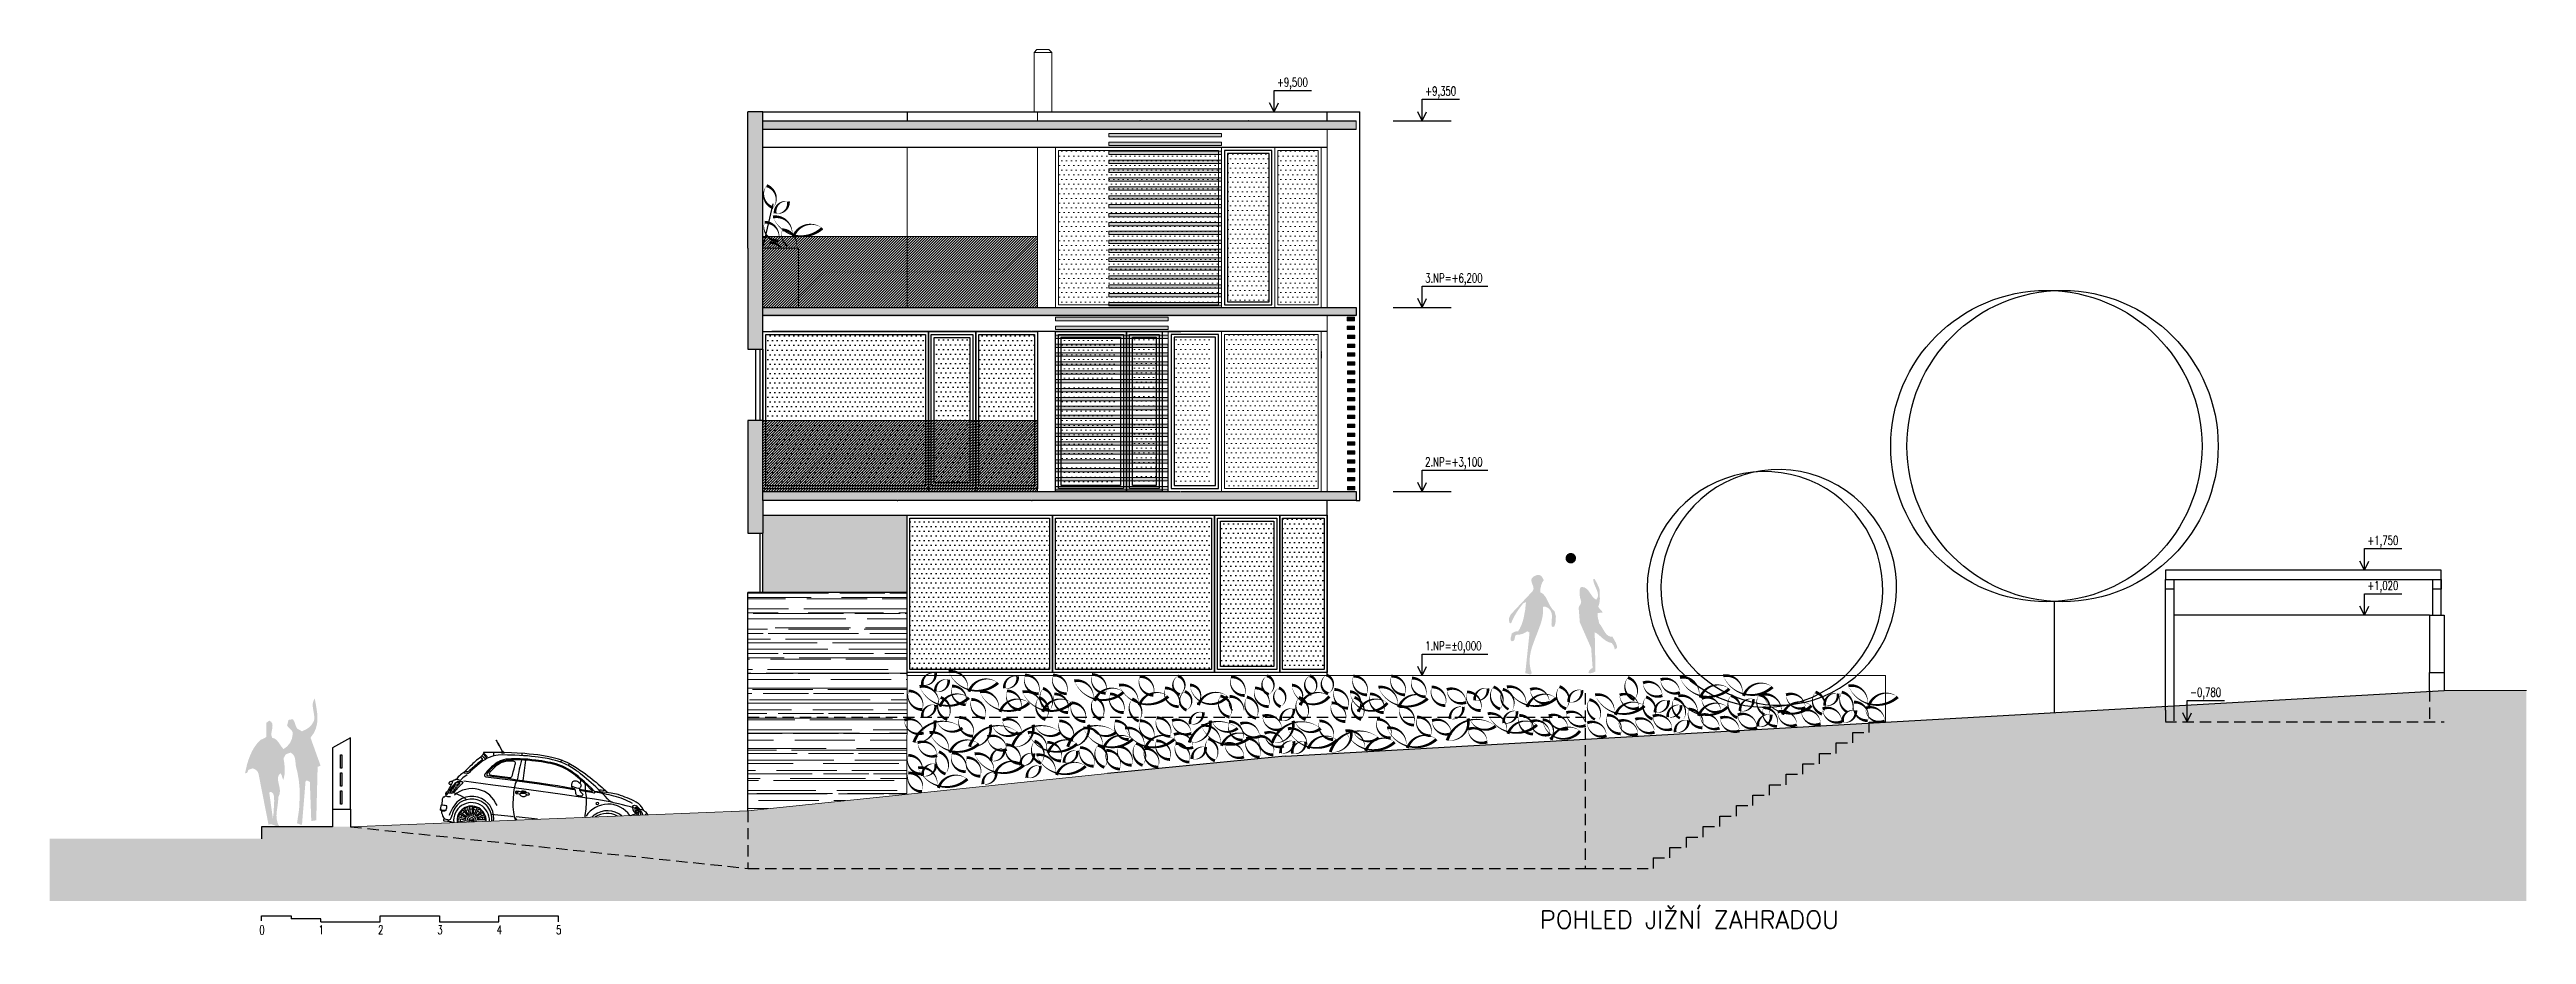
# Model space of a CAD drawing. Header units: metres. Extents: x -442 to 316, y -503 to 125.
# Drawn here: x 14.55 to 56.29, y 15.66 to 30.57 of the extents above; entities that cross this region are included whole.
import ezdxf

# ---------------------------------------------------------------- set-up
doc = ezdxf.new("R2010")
doc.units = ezdxf.units.M
doc.linetypes.add('DASHED', pattern=[19.05, 12.7, -6.35])
for name, color, linetype in [('FIGURE_SAGOME', 252, 'Continuous'), ('popis', 6, 'Continuous'), ('SRAFA', 251, 'Continuous'), ('SRAFY', 3, 'Continuous'), ('stávající stromy', 86, 'Continuous'), ('zariz.predmety', 203, 'Continuous'), ('ZDIVO', 1, 'Continuous')]:
    doc.layers.add(name, color=color, linetype=linetype)
doc.layers.add('Standard', color=7, linetype='Continuous', lineweight=25)
doc.styles.add('ROMANS', font='romans.shx', dxfattribs={"width": 0.7})
pattern_1 = [(0, (164.77841, 217.56071), (0.0396875, 0.079375), [0, -0.079375])]
pattern_2 = [(0, (38.46308, 42.58343), (0.0396875, 0.079375), [0, -0.079375])]
pattern_3 = [(0, (-9.504774, 75.43694), (0.0396875, 0.079375), [0, -0.079375])]

msp = doc.modelspace()

# ---------------------------------------------------------------- texts
at = {"layer": 'popis', "linetype": 'Continuous', "char_height": 0.15, "width": 2.20915077, "attachment_point": 1, "style": 'ROMANS'}
for s, insert in [('+9,500', (35.229399, 30.099115)), ('+9,350', (37.726421, 29.949115)), ('3.NP=+6,200', (37.726421, 26.799115)), ('2.NP=+3,100', (37.726421, 23.699115)), ('+1,750', (53.604068, 22.376573)), ('+1,020', (53.604068, 21.616573)), ('1.NP=%%P0,000', (37.726421, 20.599115)), ('-0,780', (50.617315, 19.816573)), ('0', (18.081314, 15.810062)), ('1', (19.081314, 15.813634)), ('2', (20.081314, 15.813634)), ('3', (21.081314, 15.813634)), ('4', (22.081314, 15.813634)), ('5', (23.081314, 15.813298))]:
    msp.add_mtext(s, dxfattribs=dict(at, insert=insert))
at = {"layer": 'Standard', "color": 7, "linetype": 'ByBlock', "style": 'ROMANS'}
msp.add_text('POHLED JIŽNÍ ZAHRADOU', height=0.3, dxfattribs=at).set_placement((39.657558, 15.760217))

# ---------------------------------------------------------------- hatches: boundary and pattern name
at = {"layer": 'FIGURE_SAGOME', "linetype": 'Continuous'}
h = msp.add_hatch(color=256, dxfattribs=at)
edge = h.paths.add_edge_path()
edge.add_arc((40.240096, 21.122674), 0.326741, 190.4719932, 198.0414134)
edge.add_line((39.92942, 21.021481), (39.929354, 21.021389))
edge.add_line((39.929354, 21.021389), (39.926627, 20.941311))
edge.add_line((39.926627, 20.941311), (39.919437, 20.898101))
edge.add_line((39.919437, 20.898101), (39.905943, 20.853086))
edge.add_line((39.905943, 20.853086), (39.880761, 20.841398))
edge.add_line((39.880761, 20.841398), (39.857351, 20.853086))
edge.add_line((39.857351, 20.853086), (39.855544, 20.894489))
edge.add_line((39.855544, 20.894489), (39.858236, 20.935892))
edge.add_line((39.858236, 20.935892), (39.863655, 21.018698))
edge.add_line((39.863655, 21.018698), (39.860963, 21.058294))
edge.add_line((39.860963, 21.058294), (39.850161, 21.097006))
edge.add_line((39.850161, 21.097006), (39.830362, 21.13299))
edge.add_line((39.830362, 21.13299), (39.797035, 21.165397))
edge.add_line((39.797035, 21.165397), (39.779043, 21.17078))
edge.add_line((39.779043, 21.17078), (39.760165, 21.180697))
edge.add_line((39.760165, 21.180697), (39.73856, 21.186081))
edge.add_line((39.73856, 21.186081), (39.725952, 21.185195))
edge.add_line((39.725952, 21.185195), (39.713343, 21.17797))
edge.add_line((39.713343, 21.17797), (39.715149, 21.1105))
edge.add_line((39.715149, 21.1105), (39.708845, 21.043879))
edge.add_line((39.708845, 21.043879), (39.696272, 20.976409))
edge.add_line((39.696272, 20.976409), (39.678244, 20.908904))
edge.add_line((39.678244, 20.908904), (39.629652, 20.774813))
edge.add_line((39.629652, 20.774813), (39.576561, 20.638916))
edge.add_line((39.576561, 20.638916), (39.527047, 20.502134))
edge.add_line((39.527047, 20.502134), (39.50817, 20.432822))
edge.add_line((39.50817, 20.432822), (39.494676, 20.362625))
edge.add_line((39.494676, 20.362625), (39.487451, 20.291542))
edge.add_line((39.487451, 20.291542), (39.489257, 20.220424))
edge.add_line((39.489257, 20.220424), (39.499174, 20.147534))
edge.add_line((39.499174, 20.147534), (39.520778, 20.072839))
edge.add_line((39.520778, 20.072839), (39.518051, 20.055732))
edge.add_line((39.518051, 20.055732), (39.510862, 20.045851))
edge.add_line((39.510862, 20.045851), (39.484759, 20.04493))
edge.add_line((39.484759, 20.04493), (39.450581, 20.055732))
edge.add_line((39.450581, 20.055732), (39.413676, 20.062037))
edge.add_line((39.413676, 20.062037), (39.48568, 20.746019))
edge.add_line((39.48568, 20.746019), (39.44966, 20.769394))
edge.add_line((39.44966, 20.769394), (39.407372, 20.745098))
edge.add_line((39.407372, 20.745098), (39.366854, 20.72622))
edge.add_line((39.366854, 20.72622), (39.319182, 20.713612))
edge.add_line((39.319182, 20.713612), (39.25706, 20.709114))
edge.add_line((39.25706, 20.709114), (39.240874, 20.677592))
edge.add_line((39.240874, 20.677592), (39.23457, 20.642493))
edge.add_line((39.23457, 20.642493), (39.230072, 20.627229))
edge.add_line((39.230072, 20.627229), (39.221961, 20.613699))
edge.add_line((39.221961, 20.613699), (39.207582, 20.605624))
edge.add_line((39.207582, 20.605624), (39.185977, 20.602011))
edge.add_line((39.185977, 20.602011), (39.171562, 20.612814))
edge.add_line((39.171562, 20.612814), (39.165293, 20.625422))
edge.add_line((39.165293, 20.625422), (39.167985, 20.658715))
edge.add_line((39.167985, 20.658715), (39.178787, 20.696505))
edge.add_line((39.178787, 20.696505), (39.185977, 20.73341))
edge.add_line((39.185977, 20.73341), (39.225574, 20.7559))
edge.add_line((39.225574, 20.7559), (39.257981, 20.769394))
edge.add_line((39.257981, 20.769394), (39.29308, 20.769394))
edge.add_line((39.29308, 20.769394), (39.321874, 20.815295))
edge.add_line((39.321874, 20.815295), (39.347056, 20.869307))
edge.add_line((39.347056, 20.869307), (39.36866, 20.928702))
edge.add_line((39.36866, 20.928702), (39.386653, 20.99348))
edge.add_line((39.386653, 20.99348), (39.41187, 21.129377))
edge.add_line((39.41187, 21.129377), (39.426285, 21.261697))
edge.add_line((39.426285, 21.261697), (39.376771, 21.238286))
edge.add_line((39.376771, 21.238286), (39.311072, 21.151903))
edge.add_line((39.311072, 21.151903), (39.25706, 21.069982))
edge.add_line((39.25706, 21.069982), (39.211194, 20.988097))
edge.add_line((39.211194, 20.988097), (39.173369, 20.901714))
edge.add_line((39.173369, 20.901714), (39.155377, 20.908904))
edge.add_line((39.155377, 20.908904), (39.145495, 20.920591))
edge.add_line((39.145495, 20.920591), (39.140076, 20.952113))
edge.add_line((39.140076, 20.952113), (39.139191, 20.988982))
edge.add_line((39.139191, 20.988982), (39.139205, 20.988923))
edge.add_line((39.139205, 20.988923), (39.172101, 21.059014))
edge.add_line((39.172101, 21.059014), (39.173369, 21.058294))
edge.add_line((39.173369, 21.058294), (39.533352, 21.441688))
edge.add_line((39.533352, 21.441688), (39.548652, 21.467756))
edge.add_line((39.548652, 21.467756), (39.55315, 21.493858))
edge.add_line((39.55315, 21.493858), (39.549573, 21.519075))
edge.add_line((39.549573, 21.519075), (39.540577, 21.544257))
edge.add_line((39.540577, 21.544257), (39.520778, 21.598269))
edge.add_line((39.520778, 21.598269), (39.51628, 21.627063))
edge.add_line((39.51628, 21.627063), (39.520778, 21.657664))
edge.add_line((39.520778, 21.657664), (39.556763, 21.692763))
edge.add_line((39.556763, 21.692763), (39.600857, 21.714367))
edge.add_line((39.600857, 21.714367), (39.626075, 21.720672))
edge.add_line((39.626075, 21.720672), (39.653063, 21.717944))
edge.add_line((39.653063, 21.717944), (39.676438, 21.706257))
edge.add_line((39.676438, 21.706257), (39.693545, 21.68915))
edge.add_line((39.693545, 21.68915), (39.725952, 21.633368))
edge.add_line((39.725952, 21.633368), (39.70077, 21.593771))
edge.add_line((39.70077, 21.593771), (39.681857, 21.545178))
edge.add_line((39.681857, 21.545178), (39.670169, 21.490281))
edge.add_line((39.670169, 21.490281), (39.665671, 21.42908))
edge.add_line((39.665671, 21.42908), (39.708845, 21.402977))
edge.add_line((39.708845, 21.402977), (39.741252, 21.368764))
edge.add_line((39.741252, 21.368764), (39.767355, 21.329167))
edge.add_line((39.767355, 21.329167), (39.789845, 21.285072))
edge.add_line((39.789845, 21.285072), (39.835746, 21.19327))
edge.add_line((39.835746, 21.19327), (39.866347, 21.14829))
edge.add_line((39.866347, 21.14829), (39.905943, 21.106002))
edge.add_line((39.905943, 21.106002), (39.905999, 21.106124))
edge.add_arc((39.609095, 20.994089), 0.317338, 12.5949311, 20.6736371, ccw=False)
h = msp.add_hatch(color=256, dxfattribs=at)
edge = h.paths.add_edge_path()
edge.add_arc((40.180989, 22.001679), 0.088929, -26.1149935, 333.8850065)
h = msp.add_hatch(color=256, dxfattribs=at)
edge = h.paths.add_edge_path()
edge.add_line((40.333272, 20.920389), (40.313309, 21.168248))
edge.add_arc((40.370568, 21.178636), 0.058194, -188.9479003, -169.7168272, ccw=False)
edge.add_arc((40.391749, 21.116402), 0.10616, 127.4645051, 137.817933, ccw=False)
edge.add_line((40.327174, 21.200665), (40.329604, 21.202376))
edge.add_line((40.329604, 21.202376), (40.347596, 21.229364))
edge.add_line((40.347596, 21.229364), (40.356592, 21.26719))
edge.add_line((40.356592, 21.26719), (40.339485, 21.330162))
edge.add_line((40.339485, 21.330162), (40.327798, 21.391363))
edge.add_line((40.327798, 21.391363), (40.327798, 21.450758))
edge.add_line((40.327798, 21.450758), (40.333181, 21.478667))
edge.add_line((40.333181, 21.478667), (40.343983, 21.506576))
edge.add_line((40.343983, 21.506576), (40.36828, 21.518264))
edge.add_line((40.36828, 21.518264), (40.413295, 21.507462))
edge.add_line((40.413295, 21.507462), (40.448394, 21.484972))
edge.add_line((40.448394, 21.484972), (40.478074, 21.454371))
edge.add_line((40.478074, 21.454371), (40.502406, 21.419272))
edge.add_line((40.502406, 21.419272), (40.550078, 21.34996))
edge.add_line((40.550078, 21.34996), (40.577101, 21.322087))
edge.add_line((40.577101, 21.322087), (40.609473, 21.303174))
edge.add_line((40.609473, 21.303174), (40.63469, 21.340964))
edge.add_line((40.63469, 21.340964), (40.640073, 21.382367))
edge.add_line((40.640073, 21.382367), (40.632884, 21.426462))
edge.add_line((40.632884, 21.426462), (40.616698, 21.471478))
edge.add_line((40.616698, 21.471478), (40.577101, 21.564165))
edge.add_line((40.577101, 21.564165), (40.563572, 21.609145))
edge.add_line((40.563572, 21.609145), (40.56088, 21.650548))
edge.add_line((40.56088, 21.650548), (40.584153, 21.650548))
edge.add_line((40.584153, 21.650548), (40.626368, 21.569029))
edge.add_line((40.626368, 21.569029), (40.662237, 21.487949))
edge.add_arc((40.534701, 21.449222), 0.133286, 2.257638, 16.8910813, ccw=False)
edge.add_arc((48.482971, 21.676696), 7.818247, -178.3712278, -178.0188988)
edge.add_line((40.669398, 21.40642), (40.670674, 21.310364))
edge.add_line((40.670674, 21.310364), (40.663484, 21.246471))
edge.add_line((40.663484, 21.246471), (40.644571, 21.182577))
edge.add_line((40.644571, 21.182577), (40.66437, 21.152862))
edge.add_line((40.66437, 21.152862), (40.685089, 21.130372))
edge.add_line((40.685089, 21.130372), (40.703966, 21.110574))
edge.add_line((40.703966, 21.110574), (40.716575, 21.086277))
edge.add_line((40.716575, 21.086277), (40.670674, 21.080894))
edge.add_line((40.670674, 21.080894), (40.651797, 21.079973))
edge.add_line((40.651797, 21.079973), (40.632884, 21.07459))
edge.add_line((40.632884, 21.07459), (40.631077, 21.029574))
edge.add_line((40.631077, 21.029574), (40.640073, 20.985479))
edge.add_line((40.640073, 20.985479), (40.651797, 20.944997))
edge.add_line((40.651797, 20.944997), (40.65718, 20.906286))
edge.add_line((40.65718, 20.906286), (40.686895, 20.869381))
edge.add_line((40.686895, 20.869381), (40.711192, 20.828899))
edge.add_line((40.711192, 20.828899), (40.757093, 20.752397))
edge.add_line((40.757093, 20.752397), (40.782274, 20.71999))
edge.add_line((40.782274, 20.71999), (40.810183, 20.695694))
edge.add_line((40.810183, 20.695694), (40.843476, 20.680393))
edge.add_line((40.843476, 20.680393), (40.883958, 20.677702))
edge.add_line((40.883958, 20.677702), (40.938855, 20.57871))
edge.add_line((40.938855, 20.57871), (40.955962, 20.532809))
edge.add_line((40.955962, 20.532809), (40.959574, 20.510319))
edge.add_line((40.959574, 20.510319), (40.956882, 20.486908))
edge.add_line((40.956882, 20.486908), (40.920863, 20.462611))
edge.add_line((40.920863, 20.462611), (40.915479, 20.49771))
edge.add_line((40.915479, 20.49771), (40.901065, 20.530117))
edge.add_line((40.901065, 20.530117), (40.873156, 20.570599))
edge.add_line((40.873156, 20.570599), (40.823677, 20.584093))
edge.add_line((40.823677, 20.584093), (40.781389, 20.603892))
edge.add_line((40.781389, 20.603892), (40.711192, 20.656097))
edge.add_line((40.711192, 20.656097), (40.64999, 20.710994))
edge.add_line((40.64999, 20.710994), (40.618469, 20.733484))
edge.add_line((40.618469, 20.733484), (40.584291, 20.750591))
edge.add_line((40.584291, 20.750591), (40.596899, 20.090941))
edge.add_line((40.596899, 20.090941), (40.532971, 20.064838))
edge.add_line((40.532971, 20.064838), (40.504177, 20.062146))
edge.add_line((40.504177, 20.062146), (40.477188, 20.066644))
edge.add_line((40.477188, 20.066644), (40.489797, 20.103514))
edge.add_line((40.489797, 20.103514), (40.507789, 20.126039))
edge.add_line((40.507789, 20.126039), (40.528473, 20.140419))
edge.add_line((40.528473, 20.140419), (40.549192, 20.150336))
edge.add_line((40.549192, 20.150336), (40.523975, 20.486908))
edge.add_line((40.523975, 20.486908), (40.333272, 20.920389))
h = msp.add_hatch(color=256, dxfattribs=at)
h.paths.add_polyline_path([(18.45875, 18.339907), (18.439873, 18.375891), (18.420075, 18.359705), (18.406545, 18.340792), (18.399355, 18.320108), (18.395743, 18.296698), (18.397549, 18.248105), (18.408351, 18.195899), (18.42096, 18.141002), (18.42815, 18.08522), (18.424573, 18.031208), (18.403853, 17.979924), (18.392166, 17.857521), (18.374174, 17.729735), (18.369676, 17.665806), (18.373253, 17.60372), (18.387668, 17.544324), (18.399355, 17.51553), (18.415541, 17.487621), (18.374174, 17.484929), (18.334577, 17.50023), (18.290482, 17.514645), (18.264379, 17.516416), (18.23555, 17.511032), (18.068167, 18.364203), (18.056479, 18.395689), (18.038487, 18.420871), (18.010578, 18.44159), (17.971867, 18.459582), (17.899898, 18.436171), (17.891788, 18.421792), (17.877659, 18.385701), (17.839582, 18.375891), (17.874681, 18.527088), (17.898092, 18.604475), (17.926886, 18.680091), (17.961064, 18.753866), (18.001582, 18.823178), (18.049289, 18.88615), (18.103265, 18.940162), (18.14736, 18.959075), (18.199565, 18.987869), (18.199565, 19.227256), (18.248158, 19.264161), (18.282372, 19.242556), (18.299478, 19.212841), (18.303055, 19.177742), (18.299478, 19.138145), (18.285063, 19.054454), (18.285063, 19.013972), (18.295866, 18.976146), (18.33185, 18.963573), (18.361565, 18.945545), (18.40566, 18.897873), (18.442565, 18.84117), (18.488466, 18.783581), (18.547861, 18.828561), (18.597339, 18.887071), (18.630631, 18.958154), (18.64324, 19.036462), (18.64324, 19.061644), (18.636936, 19.082363), (18.609062, 19.116541), (18.574849, 19.147141), (18.548746, 19.180469), (18.572157, 19.275849), (18.64324, 19.287536), (18.664845, 19.261434), (18.680145, 19.222758), (18.69456, 19.177742), (18.716129, 19.130956), (18.799856, 19.084169), (18.860136, 19.112043), (18.915034, 19.147141), (18.963626, 19.195734), (19.003223, 19.264161), (19.007721, 19.310947), (19.004144, 19.357734), (18.987923, 19.454034), (18.981618, 19.502626), (18.981618, 19.549448), (18.991535, 19.594429), (19.015832, 19.635832), (19.044626, 19.470255), (19.056314, 19.386528), (19.060812, 19.301951), (19.054543, 19.21826), (19.03563, 19.135454), (18.999646, 19.054454), (18.943828, 18.976146), (19.112132, 18.50729), (19.063539, 18.483879), (19.040128, 17.583921), (18.956437, 17.571313), (18.93214, 18.230998), (18.883547, 18.25618), (18.860136, 18.243607), (18.799856, 17.511032), (18.775985, 17.508641), (18.716129, 17.536214), (18.751228, 17.769332), (18.762951, 18.015022), (18.757532, 18.141002), (18.744959, 18.266982), (18.722433, 18.393883), (18.691833, 18.519898), (18.690062, 18.572068), (18.68103, 18.630578), (18.671149, 18.659372), (18.656734, 18.685475), (18.635165, 18.707965), (18.608141, 18.724186), (18.536138, 18.69989), (18.526256, 18.693586), (18.516339, 18.677364), (18.488466, 18.627886), (18.502845, 18.53789), (18.51007, 18.447895), (18.506458, 18.357899), (18.488466, 18.267903), (18.474972, 18.283203), (18.467746, 18.308385)])
h.paths.add_polyline_path([(18.295866, 18.051007), (18.316549, 18.027596), (18.327352, 17.993418), (18.33185, 17.90792), (18.326466, 17.837723), (18.32466, 17.768411), (18.320162, 17.697328), (18.308474, 17.619941), (18.248158, 18.051007), (18.272455, 18.063615)], flags=16)
at = {"layer": 'SRAFA', "linetype": 'Continuous', "lineweight": 0}
h = msp.add_hatch(color=256, dxfattribs=at)
h.dxf.hatch_style = 1
h.paths.add_polyline_path([(26.565416, 29.374438), (36.565416, 29.374438), (36.565416, 29.224438), (26.565416, 29.224438)])
h = msp.add_hatch(dxfattribs=at)
h.set_pattern_fill('ANSI31', color=256, scale=0.01, style=0)
h.set_pattern_definition([(45, (156.100502, 304.10996), (-0.0224506403, 0.0224506403), [])])
h.paths.add_polyline_path([(26.565416, 27.424438), (31.195416, 27.424438), (31.195416, 26.224438), (26.565416, 26.224438)])
h = msp.add_hatch(color=256, dxfattribs=at)
h.dxf.hatch_style = 1
h.paths.add_polyline_path([(26.565416, 26.224438), (36.565416, 26.224438), (36.565416, 26.074438), (26.565416, 26.074438)])
h = msp.add_hatch(dxfattribs=at)
h.set_pattern_fill('ANSI31', color=256, scale=0.01, style=0)
h.set_pattern_definition([(45, (156.100502, 301.00996), (-0.0224506403, 0.0224506403), [])])
h.paths.add_polyline_path([(26.565416, 24.324438), (31.195416, 24.324438), (31.195416, 23.124438), (26.565416, 23.124438)])
h = msp.add_hatch(color=256, dxfattribs=at)
h.dxf.hatch_style = 1
h.paths.add_polyline_path([(26.565416, 23.124438), (36.565416, 23.124438), (36.565416, 22.974438), (26.565416, 22.974438)])
at = {"layer": 'SRAFA', "linetype": 'Continuous'}
msp.add_hatch(color=256, dxfattribs=at).paths.add_polyline_path([(56.285348, 19.774438), (56.285348, 16.225641), (14.545614, 16.225641), (14.545614, 17.274438), (18.115429, 17.274438), (18.115429, 17.474438), (19.315429, 17.474438), (19.615429, 17.474438), (26.315416, 17.744438), (32.375429, 18.374438), (35.365663, 18.664576), (40.425429, 18.951831), (45.485429, 19.239392), (54.900258, 19.774438)])
at = {"layer": 'SRAFY', "linetype": 'Continuous', "lineweight": 0}
h = msp.add_hatch(dxfattribs=at)
h.set_pattern_fill('DOTS', color=256, scale=0.05, style=0)
h.set_pattern_definition([(180, (-95.98967, 306.90996), (-0.0396875, 0.079375), [0, -0.079375])])
h.paths.add_polyline_path([(34.245416, 28.874438), (31.545416, 28.874438), (31.545416, 26.274438), (34.245416, 26.274438)])
h = msp.add_hatch(color=252, dxfattribs=at)
h.dxf.hatch_style = 1
h.paths.add_polyline_path([(32.395416, 29.104765), (34.295416, 29.104765), (34.295416, 29.161218), (32.395416, 29.161218)])
h = msp.add_hatch(color=252, dxfattribs=at)
h.dxf.hatch_style = 1
h.paths.add_polyline_path([(32.395416, 28.954765), (34.295416, 28.954765), (34.295416, 29.011218), (32.395416, 29.011218)])
h = msp.add_hatch(color=252, dxfattribs=at)
h.dxf.hatch_style = 1
h.paths.add_polyline_path([(32.395416, 28.804765), (34.295416, 28.804765), (34.295416, 28.861218), (32.395416, 28.861218)])
h = msp.add_hatch(dxfattribs=at)
h.set_pattern_fill('DOTS', color=256, scale=0.05, style=0)
h.paths.add_polyline_path([(35.095416, 28.824438), (34.395416, 28.824438), (34.395416, 26.324438), (35.095416, 26.324438)])
h = msp.add_hatch(dxfattribs=at)
h.set_pattern_fill('DOTS', color=256, scale=0.05, style=0)
h.set_pattern_definition([(180, (-93.40967, 306.90996), (-0.0396875, 0.079375), [0, -0.079375])])
h.paths.add_polyline_path([(35.925416, 28.874438), (35.245416, 28.874438), (35.245416, 26.274438), (35.925416, 26.274438)])
h = msp.add_hatch(color=252, dxfattribs=at)
h.dxf.hatch_style = 1
h.paths.add_polyline_path([(32.395416, 28.654765), (34.295416, 28.654765), (34.295416, 28.711218), (32.395416, 28.711218)])
h = msp.add_hatch(color=252, dxfattribs=at)
h.dxf.hatch_style = 1
h.paths.add_polyline_path([(32.395416, 28.504765), (34.295416, 28.504765), (34.295416, 28.561218), (32.395416, 28.561218)])
h = msp.add_hatch(color=252, dxfattribs=at)
h.dxf.hatch_style = 1
h.paths.add_polyline_path([(32.395416, 28.354765), (34.295416, 28.354765), (34.295416, 28.411218), (32.395416, 28.411218)])
h = msp.add_hatch(color=252, dxfattribs=at)
h.dxf.hatch_style = 1
h.paths.add_polyline_path([(32.395416, 28.204765), (34.295416, 28.204765), (34.295416, 28.261218), (32.395416, 28.261218)])
h = msp.add_hatch(color=252, dxfattribs=at)
h.dxf.hatch_style = 1
h.paths.add_polyline_path([(32.395416, 28.054765), (34.295416, 28.054765), (34.295416, 28.111218), (32.395416, 28.111218)])
h = msp.add_hatch(color=252, dxfattribs=at)
h.dxf.hatch_style = 1
h.paths.add_polyline_path([(32.395416, 27.904765), (34.295416, 27.904765), (34.295416, 27.961218), (32.395416, 27.961218)])
h = msp.add_hatch(color=252, dxfattribs=at)
h.dxf.hatch_style = 1
h.paths.add_polyline_path([(32.395416, 27.754765), (34.295416, 27.754765), (34.295416, 27.811218), (32.395416, 27.811218)])
h = msp.add_hatch(color=252, dxfattribs=at)
h.dxf.hatch_style = 1
h.paths.add_polyline_path([(32.395416, 27.604765), (34.295416, 27.604765), (34.295416, 27.661218), (32.395416, 27.661218)])
h = msp.add_hatch(color=252, dxfattribs=at)
h.dxf.hatch_style = 1
h.paths.add_polyline_path([(32.395416, 27.454765), (34.295416, 27.454765), (34.295416, 27.511218), (32.395416, 27.511218)])
h = msp.add_hatch(color=252, dxfattribs=at)
h.dxf.hatch_style = 1
h.paths.add_polyline_path([(32.395416, 27.304765), (34.295416, 27.304765), (34.295416, 27.361218), (32.395416, 27.361218)])
h = msp.add_hatch(color=252, dxfattribs=at)
h.dxf.hatch_style = 1
h.paths.add_polyline_path([(32.395416, 27.154765), (34.295416, 27.154765), (34.295416, 27.211218), (32.395416, 27.211218)])
h = msp.add_hatch(color=252, dxfattribs=at)
h.dxf.hatch_style = 1
h.paths.add_polyline_path([(32.395416, 27.004765), (34.295416, 27.004765), (34.295416, 27.061218), (32.395416, 27.061218)])
h = msp.add_hatch(color=252, dxfattribs=at)
h.dxf.hatch_style = 1
h.paths.add_polyline_path([(32.395416, 26.854765), (34.295416, 26.854765), (34.295416, 26.911218), (32.395416, 26.911218)])
h = msp.add_hatch(color=252, dxfattribs=at)
h.dxf.hatch_style = 1
h.paths.add_polyline_path([(32.395416, 26.704765), (34.295416, 26.704765), (34.295416, 26.761218), (32.395416, 26.761218)])
h = msp.add_hatch(color=252, dxfattribs=at)
h.dxf.hatch_style = 1
h.paths.add_polyline_path([(32.395416, 26.554765), (34.295416, 26.554765), (34.295416, 26.611218), (32.395416, 26.611218)])
h = msp.add_hatch(color=252, dxfattribs=at)
h.dxf.hatch_style = 1
h.paths.add_polyline_path([(32.395416, 26.404765), (34.295416, 26.404765), (34.295416, 26.461218), (32.395416, 26.461218)])
h = msp.add_hatch(color=252, dxfattribs=at)
h.dxf.hatch_style = 1
h.paths.add_polyline_path([(32.395416, 26.255092), (34.295416, 26.255092), (34.295416, 26.311545), (32.395416, 26.311545)])
h = msp.add_hatch(color=252, dxfattribs=at)
h.dxf.hatch_style = 1
h.paths.add_polyline_path([(31.495416, 26.004765), (33.395416, 26.004765), (33.395416, 26.061218), (31.495416, 26.061218)])
h = msp.add_hatch(color=252, dxfattribs=at)
h.dxf.hatch_style = 1
h.paths.add_polyline_path([(31.495416, 25.854765), (33.395416, 25.854765), (33.395416, 25.911218), (31.495416, 25.911218)])
h = msp.add_hatch(color=252, dxfattribs=at)
h.dxf.hatch_style = 1
h.paths.add_polyline_path([(36.414813, 26.004765), (36.538601, 26.004765), (36.538601, 26.061218), (36.414813, 26.061218)])
h = msp.add_hatch(color=252, dxfattribs=at)
h.dxf.hatch_style = 1
h.paths.add_polyline_path([(36.414813, 25.854765), (36.538601, 25.854765), (36.538601, 25.911218), (36.414813, 25.911218)])
at = {"layer": 'SRAFY', "linetype": 'Continuous'}
h = msp.add_hatch(dxfattribs=at)
h.set_pattern_fill('DOTS', color=256, scale=0.05, style=0)
h.set_pattern_definition(pattern_3)
h.paths.add_polyline_path([(29.304741, 25.772753), (26.615416, 25.772753), (26.615416, 23.222753), (29.304741, 23.222753)])
h = msp.add_hatch(dxfattribs=at)
h.set_pattern_fill('DOTS', color=256, scale=0.05, style=0)
h.set_pattern_definition([(0, (33.34241, 45.68175), (0.0396875, 0.079375), [0, -0.079375])])
h.paths.add_polyline_path([(29.454741, 23.272753), (30.054741, 23.272753), (30.054741, 25.722753), (29.454741, 25.722753)])
h = msp.add_hatch(dxfattribs=at)
h.set_pattern_fill('DOTS', color=256, scale=0.05, style=0)
h.set_pattern_definition(pattern_3)
h.paths.add_polyline_path([(31.145416, 25.772753), (30.204741, 25.772753), (30.204741, 23.222753), (31.145416, 23.222753)])
at = {"layer": 'SRAFY', "linetype": 'Continuous', "lineweight": 0}
h = msp.add_hatch(color=252, dxfattribs=at)
h.dxf.hatch_style = 1
h.paths.add_polyline_path([(31.495416, 25.704765), (33.395416, 25.704765), (33.395416, 25.761218), (31.495416, 25.761218)])
h = msp.add_hatch(color=252, dxfattribs=at)
h.dxf.hatch_style = 1
h.paths.add_polyline_path([(31.495416, 25.554765), (33.395416, 25.554765), (33.395416, 25.611218), (31.495416, 25.611218)])
h = msp.add_hatch(dxfattribs=at)
h.set_pattern_fill('DOTS', color=256, scale=0.05, style=0)
h.set_pattern_definition(pattern_3)
h.paths.add_polyline_path([(32.508749, 23.224438), (32.508749, 25.724438), (31.595416, 25.724438), (31.595416, 23.224438)])
h = msp.add_hatch(dxfattribs=at)
h.set_pattern_fill('DOTS', color=256, scale=0.05, style=0)
h.set_pattern_definition([(180, (-142.27162, 303.80996), (-0.0396875, 0.079375), [0, -0.079375])])
h.paths.add_polyline_path([(33.195416, 23.224438), (33.195416, 25.724438), (32.795416, 25.724438), (32.795416, 23.224438)])
h = msp.add_hatch(dxfattribs=at)
h.set_pattern_fill('DOTS', color=256, scale=0.05, style=0)
h.set_pattern_definition([(180, (-140.45829, 303.80996), (-0.0396875, 0.079375), [0, -0.079375])])
h.paths.add_polyline_path([(34.095416, 23.224438), (34.095416, 25.724438), (33.495416, 25.724438), (33.495416, 23.224438)])
h = msp.add_hatch(dxfattribs=at)
h.set_pattern_fill('DOTS', color=256, scale=0.05, style=0)
h.set_pattern_definition([(180, (-93.40967, 303.80996), (-0.0396875, 0.079375), [0, -0.079375])])
h.paths.add_polyline_path([(35.925416, 25.774438), (34.345416, 25.774438), (34.345416, 23.174438), (35.925416, 23.174438)])
h = msp.add_hatch(color=252, dxfattribs=at)
h.dxf.hatch_style = 1
h.paths.add_polyline_path([(36.415342, 25.704765), (36.53913, 25.704765), (36.53913, 25.761218), (36.415342, 25.761218)])
h = msp.add_hatch(color=252, dxfattribs=at)
h.dxf.hatch_style = 1
h.paths.add_polyline_path([(36.415342, 25.554765), (36.53913, 25.554765), (36.53913, 25.611218), (36.415342, 25.611218)])
h = msp.add_hatch(color=252, dxfattribs=at)
h.dxf.hatch_style = 1
h.paths.add_polyline_path([(31.495416, 25.404765), (33.395416, 25.404765), (33.395416, 25.461218), (31.495416, 25.461218)])
h = msp.add_hatch(color=252, dxfattribs=at)
h.dxf.hatch_style = 1
h.paths.add_polyline_path([(31.495416, 25.254765), (33.395416, 25.254765), (33.395416, 25.311218), (31.495416, 25.311218)])
h = msp.add_hatch(color=252, dxfattribs=at)
h.dxf.hatch_style = 1
h.paths.add_polyline_path([(31.495416, 25.104765), (33.395416, 25.104765), (33.395416, 25.161218), (31.495416, 25.161218)])
h = msp.add_hatch(color=252, dxfattribs=at)
h.dxf.hatch_style = 1
h.paths.add_polyline_path([(36.415342, 25.404765), (36.53913, 25.404765), (36.53913, 25.461218), (36.415342, 25.461218)])
h = msp.add_hatch(color=252, dxfattribs=at)
h.dxf.hatch_style = 1
h.paths.add_polyline_path([(36.415342, 25.254765), (36.53913, 25.254765), (36.53913, 25.311218), (36.415342, 25.311218)])
h = msp.add_hatch(color=252, dxfattribs=at)
h.dxf.hatch_style = 1
h.paths.add_polyline_path([(36.415342, 25.104765), (36.53913, 25.104765), (36.53913, 25.161218), (36.415342, 25.161218)])
h = msp.add_hatch(color=252, dxfattribs=at)
h.dxf.hatch_style = 1
h.paths.add_polyline_path([(31.495416, 24.954765), (33.395416, 24.954765), (33.395416, 25.011218), (31.495416, 25.011218)])
h = msp.add_hatch(color=252, dxfattribs=at)
h.dxf.hatch_style = 1
h.paths.add_polyline_path([(31.495416, 24.804765), (33.395416, 24.804765), (33.395416, 24.861218), (31.495416, 24.861218)])
h = msp.add_hatch(color=252, dxfattribs=at)
h.dxf.hatch_style = 1
h.paths.add_polyline_path([(31.495416, 24.654765), (33.395416, 24.654765), (33.395416, 24.711218), (31.495416, 24.711218)])
h = msp.add_hatch(color=252, dxfattribs=at)
h.dxf.hatch_style = 1
h.paths.add_polyline_path([(36.415342, 24.954765), (36.53913, 24.954765), (36.53913, 25.011218), (36.415342, 25.011218)])
h = msp.add_hatch(color=252, dxfattribs=at)
h.dxf.hatch_style = 1
h.paths.add_polyline_path([(36.415342, 24.804765), (36.53913, 24.804765), (36.53913, 24.861218), (36.415342, 24.861218)])
h = msp.add_hatch(color=252, dxfattribs=at)
h.dxf.hatch_style = 1
h.paths.add_polyline_path([(36.415342, 24.654765), (36.53913, 24.654765), (36.53913, 24.711218), (36.415342, 24.711218)])
h = msp.add_hatch(color=252, dxfattribs=at)
h.dxf.hatch_style = 1
h.paths.add_polyline_path([(31.495416, 24.504765), (33.395416, 24.504765), (33.395416, 24.561218), (31.495416, 24.561218)])
h = msp.add_hatch(color=252, dxfattribs=at)
h.dxf.hatch_style = 1
h.paths.add_polyline_path([(31.495416, 24.354765), (33.395416, 24.354765), (33.395416, 24.411218), (31.495416, 24.411218)])
h = msp.add_hatch(color=252, dxfattribs=at)
h.dxf.hatch_style = 1
h.paths.add_polyline_path([(31.495416, 24.204765), (33.395416, 24.204765), (33.395416, 24.261218), (31.495416, 24.261218)])
h = msp.add_hatch(color=252, dxfattribs=at)
h.dxf.hatch_style = 1
h.paths.add_polyline_path([(36.415342, 24.504765), (36.53913, 24.504765), (36.53913, 24.561218), (36.415342, 24.561218)])
h = msp.add_hatch(color=252, dxfattribs=at)
h.dxf.hatch_style = 1
h.paths.add_polyline_path([(36.415342, 24.354765), (36.53913, 24.354765), (36.53913, 24.411218), (36.415342, 24.411218)])
h = msp.add_hatch(color=252, dxfattribs=at)
h.dxf.hatch_style = 1
h.paths.add_polyline_path([(36.415342, 24.204765), (36.53913, 24.204765), (36.53913, 24.261218), (36.415342, 24.261218)])
h = msp.add_hatch(color=252, dxfattribs=at)
h.dxf.hatch_style = 1
h.paths.add_polyline_path([(31.495416, 24.054765), (33.395416, 24.054765), (33.395416, 24.111218), (31.495416, 24.111218)])
h = msp.add_hatch(color=252, dxfattribs=at)
h.dxf.hatch_style = 1
h.paths.add_polyline_path([(31.495416, 23.904765), (33.395416, 23.904765), (33.395416, 23.961218), (31.495416, 23.961218)])
h = msp.add_hatch(color=252, dxfattribs=at)
h.dxf.hatch_style = 1
h.paths.add_polyline_path([(31.495416, 23.754765), (33.395416, 23.754765), (33.395416, 23.811218), (31.495416, 23.811218)])
h = msp.add_hatch(color=252, dxfattribs=at)
h.dxf.hatch_style = 1
h.paths.add_polyline_path([(36.415342, 24.054765), (36.53913, 24.054765), (36.53913, 24.111218), (36.415342, 24.111218)])
h = msp.add_hatch(color=252, dxfattribs=at)
h.dxf.hatch_style = 1
h.paths.add_polyline_path([(36.415342, 23.904765), (36.53913, 23.904765), (36.53913, 23.961218), (36.415342, 23.961218)])
h = msp.add_hatch(color=252, dxfattribs=at)
h.dxf.hatch_style = 1
h.paths.add_polyline_path([(36.415342, 23.754765), (36.53913, 23.754765), (36.53913, 23.811218), (36.415342, 23.811218)])
h = msp.add_hatch(color=252, dxfattribs=at)
h.dxf.hatch_style = 1
h.paths.add_polyline_path([(31.495416, 23.604765), (33.395416, 23.604765), (33.395416, 23.661218), (31.495416, 23.661218)])
h = msp.add_hatch(color=252, dxfattribs=at)
h.dxf.hatch_style = 1
h.paths.add_polyline_path([(31.495416, 23.454765), (33.395416, 23.454765), (33.395416, 23.511218), (31.495416, 23.511218)])
h = msp.add_hatch(color=252, dxfattribs=at)
h.dxf.hatch_style = 1
h.paths.add_polyline_path([(36.415342, 23.604765), (36.53913, 23.604765), (36.53913, 23.661218), (36.415342, 23.661218)])
h = msp.add_hatch(color=252, dxfattribs=at)
h.dxf.hatch_style = 1
h.paths.add_polyline_path([(36.415342, 23.454765), (36.53913, 23.454765), (36.53913, 23.511218), (36.415342, 23.511218)])
h = msp.add_hatch(color=252, dxfattribs=at)
h.dxf.hatch_style = 1
h.paths.add_polyline_path([(31.495416, 23.304765), (33.395416, 23.304765), (33.395416, 23.361218), (31.495416, 23.361218)])
h = msp.add_hatch(color=252, dxfattribs=at)
h.dxf.hatch_style = 1
h.paths.add_polyline_path([(31.495416, 23.155092), (33.395416, 23.155092), (33.395416, 23.211545), (31.495416, 23.211545)])
h = msp.add_hatch(color=252, dxfattribs=at)
h.dxf.hatch_style = 1
h.paths.add_polyline_path([(36.415342, 23.304765), (36.53913, 23.304765), (36.53913, 23.361218), (36.415342, 23.361218)])
h = msp.add_hatch(color=252, dxfattribs=at)
h.dxf.hatch_style = 1
h.paths.add_polyline_path([(36.415342, 23.155092), (36.53913, 23.155092), (36.53913, 23.211545), (36.415342, 23.211545)])
msp.add_hatch(color=252, dxfattribs=at).paths.add_polyline_path([(28.995416, 22.724438), (26.565386, 22.724438), (26.565364, 22.424438), (26.565416, 22.424438), (26.565416, 21.424438), (28.995416, 21.424438)])
at = {"layer": 'SRAFY', "linetype": 'Continuous'}
h = msp.add_hatch(dxfattribs=at)
h.set_pattern_fill('DOTS', color=256, scale=0.05, style=0)
h.set_pattern_definition(pattern_1)
h.paths.add_polyline_path([(29.045416, 22.674438), (31.395416, 22.674438), (31.395416, 20.124438), (29.045416, 20.124438)])
h = msp.add_hatch(dxfattribs=at)
h.set_pattern_fill('DOTS', color=256, scale=0.05, style=0)
h.set_pattern_definition(pattern_1)
h.paths.add_polyline_path([(31.495416, 22.674438), (34.126152, 22.674438), (34.126152, 20.124438), (31.495416, 20.124438)])
h = msp.add_hatch(dxfattribs=at)
h.set_pattern_fill('DOTS', color=256, scale=0.05, style=0)
h.set_pattern_definition(pattern_2)
h.paths.add_polyline_path([(34.276152, 20.174438), (35.175416, 20.174438), (35.175416, 22.624438), (34.276152, 22.624438)])
h = msp.add_hatch(dxfattribs=at)
h.set_pattern_fill('DOTS', color=256, scale=0.05, style=0)
h.set_pattern_definition(pattern_2)
h.paths.add_polyline_path([(35.325416, 22.674438), (35.325416, 20.124438), (36.025416, 20.124438), (36.025416, 22.674438)])
at = {"layer": 'SRAFY', "linetype": 'Continuous', "lineweight": 0}
h = msp.add_hatch(dxfattribs=at)
h.set_pattern_fill('AR-RROOF', color=256, scale=0.01, style=0)
h.paths.add_polyline_path([(28.995163, 19.324534), (28.995416, 20.024438), (28.995416, 21.424438), (26.315429, 21.424438), (26.315422, 19.324557)])
h = msp.add_hatch(dxfattribs=at)
h.set_pattern_fill('AR-RROOF', color=256, scale=0.01, style=0)
h.paths.add_polyline_path([(28.995096, 19.138136, -0.152589815), (28.949648, 19.272265, -0.049879311), (28.995149, 19.285017), (28.995163, 19.324534), (26.315418, 19.324557), (26.315416, 17.744438), (28.994693, 18.022976)])
at = {"layer": 'ZDIVO', "linetype": 'Continuous', "lineweight": 0}
for points in [[(26.565416, 29.524438), (26.315416, 29.524438), (26.315416, 27.224438), (26.315416, 25.524438), (26.565416, 25.524438), (26.565416, 25.822753), (26.565416, 26.074438), (26.565416, 26.224438), (26.565416, 27.224438)], [(26.565416, 24.324438), (26.315416, 24.324438), (26.315416, 22.424438), (26.565364, 22.424438), (26.565405, 22.974438), (26.565416, 22.974438), (26.565416, 23.124438)]]:
    msp.add_hatch(color=35, dxfattribs=at).paths.add_polyline_path(points)

# ---------------------------------------------------------------- linework, layer by layer
for p, q in [((26.315416, 27.224438), (26.315416, 29.524438)), ((26.565416, 29.524438), (26.315416, 29.524438)), ((26.565416, 29.524438), (28.995416, 29.524438)), ((26.565416, 27.224438), (26.565416, 29.524438)), ((26.565416, 29.374438), (28.830416, 29.374438)), ((36.565416, 29.224438), (26.565416, 29.224438)), ((28.830416, 29.374438), (28.840416, 29.374438)), ((28.840416, 29.374438), (31.095416, 29.374438)), ((28.995416, 29.524438), (36.075416, 29.524438)), ((28.995416, 29.524438), (28.995416, 29.374438)), ((31.095416, 29.374438), (31.105416, 29.374438)), ((31.105416, 29.374438), (32.918749, 29.374438)), ((32.928749, 29.374438), (32.918749, 29.374438)), ((32.928749, 29.374438), (34.742083, 29.374438)), ((34.752083, 29.374438), (34.742083, 29.374438)), ((34.752083, 29.374438), (36.565416, 29.374438)), ((36.075416, 29.374438), (36.075416, 29.524438)), ((36.075416, 29.524438), (36.625416, 29.524438)), ((36.625416, 22.974438), (36.625416, 29.524438)), ((36.075416, 28.924438), (26.565416, 28.924438)), ((26.315416, 27.224438), (26.315416, 25.524438)), ((26.565416, 26.224438), (26.565416, 27.224438)), ((26.565416, 26.074438), (26.565416, 26.224438)), ((26.565416, 26.224438), (36.565416, 26.224438)), ((36.565416, 26.094438), (26.565416, 26.094438)), ((26.565416, 25.524438), (26.565416, 26.074438)), ((36.565416, 26.224438), (36.565416, 26.094438)), ((26.315416, 25.524438), (26.565416, 25.524438)), ((26.565416, 25.824438), (26.715416, 25.824438)), ((26.565416, 25.524438), (26.565416, 24.324438)), ((28.830416, 25.824438), (26.715416, 25.824438)), ((31.095416, 25.824438), (28.840416, 25.824438)), ((31.582083, 25.824438), (31.105416, 25.824438)), ((33.598749, 25.824438), (31.582083, 25.824438)), ((33.295416, 25.824438), (33.608749, 25.824438)), ((34.742083, 25.824438), (33.295416, 25.824438)), ((33.295416, 25.604438), (33.295416, 25.574438)), ((33.295416, 25.564438), (33.295416, 25.534438)), ((33.295416, 25.524438), (33.295416, 25.494438)), ((33.295416, 25.484438), (33.295416, 25.454438)), ((33.395416, 25.574438), (33.395416, 25.604438)), ((33.395416, 25.534438), (33.395416, 25.564438)), ((33.395416, 25.494438), (33.395416, 25.524438)), ((33.395416, 25.454438), (33.395416, 25.484438)), ((36.075416, 25.824438), (34.752083, 25.824438)), ((35.975416, 25.484438), (35.975416, 25.454438)), ((31.495416, 23.124438), (31.495416, 25.404438)), ((33.295416, 25.444438), (33.295416, 25.414438)), ((33.295416, 25.404438), (33.295416, 25.374438)), ((33.295416, 25.364438), (33.295416, 25.334438)), ((33.295416, 25.324438), (33.295416, 25.294438)), ((33.295416, 25.284438), (33.295416, 25.254438)), ((33.295416, 25.244438), (33.295416, 25.214438)), ((33.295416, 25.204438), (33.295416, 25.174438)), ((33.295416, 25.164438), (33.295416, 25.134438)), ((33.295416, 25.124438), (33.295416, 25.094438)), ((33.295416, 25.084438), (33.295416, 25.054438)), ((33.295416, 25.044438), (33.295416, 25.014438)), ((33.395416, 25.414438), (33.395416, 25.444438)), ((33.395416, 25.374438), (33.395416, 25.404438)), ((33.395416, 25.334438), (33.395416, 25.364438)), ((33.395416, 25.294438), (33.395416, 25.324438)), ((33.395416, 25.254438), (33.395416, 25.284438)), ((33.395416, 25.214438), (33.395416, 25.244438)), ((33.395416, 25.174438), (33.395416, 25.204438)), ((33.395416, 25.134438), (33.395416, 25.164438)), ((33.395416, 25.094438), (33.395416, 25.124438)), ((33.395416, 25.054438), (33.395416, 25.084438)), ((33.395416, 25.014438), (33.395416, 25.044438)), ((35.975416, 25.444438), (35.975416, 25.414438)), ((35.975416, 25.404438), (35.975416, 25.374438)), ((33.295416, 25.004438), (33.295416, 24.974438)), ((33.295416, 24.964438), (33.295416, 24.934438)), ((33.295416, 24.924438), (33.295416, 24.894438)), ((33.295416, 24.884438), (33.295416, 24.854438)), ((33.295416, 24.844438), (33.295416, 24.814438)), ((33.295416, 24.804438), (33.295416, 24.774438)), ((33.295416, 24.764438), (33.295416, 24.734438)), ((33.295416, 24.724438), (33.295416, 24.694438)), ((33.295416, 24.684438), (33.295416, 24.654438)), ((33.295416, 24.644438), (33.295416, 24.614438)), ((33.395416, 24.974438), (33.395416, 25.004438)), ((33.395416, 24.934438), (33.395416, 24.964438)), ((33.395416, 24.894438), (33.395416, 24.924438)), ((33.395416, 24.854438), (33.395416, 24.884438)), ((33.395416, 24.814438), (33.395416, 24.844438)), ((33.395416, 24.774438), (33.395416, 24.804438)), ((33.395416, 24.734438), (33.395416, 24.764438)), ((33.395416, 24.694438), (33.395416, 24.724438)), ((33.395416, 24.654438), (33.395416, 24.684438)), ((33.395416, 24.614438), (33.395416, 24.644438)), ((26.315416, 24.324438), (26.315416, 22.424438)), ((26.565416, 24.324438), (26.315416, 24.324438)), ((26.565416, 23.124438), (26.565416, 24.324438)), ((33.295416, 24.604438), (33.295416, 24.574438)), ((33.295416, 24.564438), (33.295416, 24.534438)), ((33.295416, 24.524438), (33.295416, 24.494438)), ((33.295416, 24.484438), (33.295416, 24.454438)), ((33.295416, 24.444438), (33.295416, 24.414438)), ((33.295416, 24.404438), (33.295416, 24.374438)), ((33.295416, 24.364438), (33.295416, 24.334438)), ((33.295416, 24.324438), (33.295416, 24.294438)), ((33.295416, 24.284438), (33.295416, 24.254438)), ((33.295416, 24.244438), (33.295416, 24.214438)), ((33.395416, 24.574438), (33.395416, 24.604438)), ((33.395416, 24.534438), (33.395416, 24.564438)), ((33.395416, 24.494438), (33.395416, 24.524438)), ((33.395416, 24.454438), (33.395416, 24.484438)), ((33.395416, 24.414438), (33.395416, 24.444438)), ((33.395416, 24.374438), (33.395416, 24.404438)), ((33.395416, 24.334438), (33.395416, 24.364438)), ((33.395416, 24.294438), (33.395416, 24.324438)), ((33.395416, 24.254438), (33.395416, 24.284438)), ((33.395416, 24.214438), (33.395416, 24.244438)), ((33.295416, 24.204438), (33.295416, 24.174438)), ((33.295416, 24.164438), (33.295416, 24.134438)), ((33.295416, 24.124438), (33.295416, 24.094438)), ((33.295416, 24.084438), (33.295416, 24.054438)), ((33.295416, 24.044438), (33.295416, 24.014438)), ((33.295416, 24.004438), (33.295416, 23.974438)), ((33.295416, 23.964438), (33.295416, 23.934438)), ((33.295416, 23.924438), (33.295416, 23.894438)), ((33.295416, 23.884438), (33.295416, 23.854438)), ((33.295416, 23.844438), (33.295416, 23.814438)), ((33.295416, 23.804438), (33.295416, 23.774438)), ((33.395416, 24.174438), (33.395416, 24.204438)), ((33.395416, 24.134438), (33.395416, 24.164438)), ((33.395416, 24.094438), (33.395416, 24.124438)), ((33.395416, 24.054438), (33.395416, 24.084438)), ((33.395416, 24.014438), (33.395416, 24.044438)), ((33.395416, 23.974438), (33.395416, 24.004438)), ((33.395416, 23.934438), (33.395416, 23.964438)), ((33.395416, 23.894438), (33.395416, 23.924438)), ((33.395416, 23.854438), (33.395416, 23.884438)), ((33.395416, 23.814438), (33.395416, 23.844438)), ((33.395416, 23.774438), (33.395416, 23.804438)), ((33.295416, 23.764438), (33.295416, 23.734438)), ((33.295416, 23.724438), (33.295416, 23.694438)), ((33.295416, 23.684438), (33.295416, 23.654438)), ((33.295416, 23.644438), (33.295416, 23.614438)), ((33.295416, 23.604438), (33.295416, 23.574438)), ((33.295416, 23.564438), (33.295416, 23.534438)), ((33.295416, 23.524438), (33.295416, 23.494438)), ((33.295416, 23.484438), (33.295416, 23.454438)), ((33.295416, 23.444438), (33.295416, 23.414438)), ((33.295416, 23.404438), (33.295416, 23.374438)), ((33.395416, 23.734438), (33.395416, 23.764438)), ((33.395416, 23.694438), (33.395416, 23.724438)), ((33.395416, 23.654438), (33.395416, 23.684438)), ((33.395416, 23.614438), (33.395416, 23.644438)), ((33.395416, 23.574438), (33.395416, 23.604438)), ((33.395416, 23.534438), (33.395416, 23.564438)), ((33.395416, 23.494438), (33.395416, 23.524438)), ((33.395416, 23.454438), (33.395416, 23.484438)), ((33.395416, 23.414438), (33.395416, 23.444438)), ((33.395416, 23.374438), (33.395416, 23.404438)), ((26.565405, 22.974438), (26.565364, 22.424438)), ((26.565416, 22.974438), (26.565416, 23.124438)), ((26.565416, 23.124438), (28.830416, 23.124438)), ((28.830416, 22.974438), (26.565416, 22.974438)), ((28.830416, 22.974438), (28.840416, 22.974438)), ((28.840416, 23.124438), (31.095416, 23.124438)), ((31.095416, 22.974438), (28.840416, 22.974438)), ((31.095416, 22.974438), (31.105416, 22.974438)), ((31.105416, 23.124438), (33.598749, 23.124438)), ((32.918749, 22.974438), (31.105416, 22.974438)), ((32.928749, 22.974438), (32.918749, 22.974438)), ((34.742083, 22.974438), (32.928749, 22.974438)), ((33.295416, 23.364438), (33.295416, 23.334438)), ((33.295416, 23.324438), (33.295416, 23.294438)), ((33.295416, 23.284438), (33.295416, 23.254438)), ((33.295416, 23.244438), (33.295416, 23.214438)), ((33.295416, 23.204438), (33.295416, 23.174438)), ((33.295416, 23.164438), (33.295416, 23.124438)), ((33.395416, 23.334438), (33.395416, 23.364438)), ((33.395416, 23.294438), (33.395416, 23.324438)), ((33.395416, 23.254438), (33.395416, 23.284438)), ((33.395416, 23.214438), (33.395416, 23.244438)), ((33.395416, 23.174438), (33.395416, 23.204438)), ((33.395416, 23.124438), (33.395416, 23.164438)), ((33.608749, 23.124438), (34.742083, 23.124438)), ((34.752083, 22.974438), (34.742083, 22.974438)), ((34.752083, 23.124438), (36.565416, 23.124438)), ((36.565416, 22.974438), (34.752083, 22.974438)), ((36.075416, 22.724438), (36.075416, 22.974438)), ((36.565416, 23.124438), (36.565416, 22.974438)), ((36.565416, 22.974438), (36.575416, 22.974438)), ((36.575416, 22.974438), (36.625416, 22.974438)), ((26.565416, 22.724438), (28.995416, 22.724438)), ((28.995416, 21.424438), (28.995416, 22.724438)), ((28.995416, 22.724438), (31.095416, 22.724438)), ((31.095416, 22.724438), (36.075416, 22.724438)), ((36.075416, 20.024438), (36.075416, 22.724438)), ((36.075416, 20.024438), (36.075416, 22.724438)), ((26.315416, 22.424438), (26.565364, 22.424438)), ((26.515416, 22.424438), (26.515416, 21.424438)), ((26.565416, 21.424438), (26.565416, 22.424438)), ((28.995416, 21.424438), (26.315416, 21.424438)), ((28.995416, 20.024438), (28.995416, 21.424438))]:
    msp.add_line(p, q)
at = {"layer": 'FIGURE_SAGOME', "linetype": 'Continuous'}
for p, q in [((21.490866, 18.366222), (21.47055, 18.350464)), ((21.512127, 18.379864), (21.490866, 18.366222)), ((21.528283, 18.390231), (21.512127, 18.379864)), ((21.524098, 18.381703), (21.517219, 18.383131)), ((21.537675, 18.379557), (21.524098, 18.381703)), ((21.540912, 18.401181), (21.528283, 18.390231)), ((21.557404, 18.377628), (21.537675, 18.379557)), ((21.559568, 18.421478), (21.540912, 18.401181)), ((21.551676, 18.411567), (21.551507, 18.412708)), ((21.553497, 18.409825), (21.551676, 18.411567)), ((21.561661, 18.406667), (21.553497, 18.409825)), ((21.585753, 18.374636), (21.557404, 18.377628)), ((21.575305, 18.439397), (21.559568, 18.421478)), ((21.571069, 18.40453), (21.561661, 18.406667)), ((21.579239, 18.403102), (21.571069, 18.40453)), ((21.598852, 18.462522), (21.575305, 18.439397)), ((21.589735, 18.40314), (21.579239, 18.403102)), ((21.597534, 18.373392), (21.585753, 18.374636)), ((21.601223, 18.405289), (21.589735, 18.40314)), ((21.602063, 18.373917), (21.597534, 18.373392)), ((21.620453, 18.483188), (21.598852, 18.462522)), ((21.609632, 18.410789), (21.601223, 18.405289)), ((21.604141, 18.374632), (21.602063, 18.373917)), ((21.606473, 18.377125), (21.604141, 18.374632)), ((21.610582, 18.381901), (21.606473, 18.377125)), ((21.620182, 18.41769), (21.609632, 18.410789)), ((21.620927, 18.392198), (21.610582, 18.381901)), ((21.630583, 18.427361), (21.620182, 18.41769)), ((21.635748, 18.497406), (21.620453, 18.483188)), ((21.639807, 18.40972), (21.620927, 18.392198)), ((21.648944, 18.444241), (21.630583, 18.427361)), ((21.655608, 18.515478), (21.635748, 18.497406)), ((21.666363, 18.434366), (21.639807, 18.40972)), ((21.668043, 18.461635), (21.648944, 18.444241)), ((21.681144, 18.539618), (21.655608, 18.515478)), ((21.68503, 18.451691), (21.666363, 18.434366)), ((21.690162, 18.481491), (21.668043, 18.461635)), ((21.703605, 18.559486), (21.681144, 18.539618)), ((21.706109, 18.469984), (21.68503, 18.451691)), ((21.71215, 18.500521), (21.690162, 18.481491)), ((21.726288, 18.581411), (21.703605, 18.559486)), ((21.749727, 18.506176), (21.706109, 18.469984)), ((21.737534, 18.521213), (21.71215, 18.500521)), ((21.74273, 18.595483), (21.726288, 18.581411)), ((21.759881, 18.540096), (21.737534, 18.521213)), ((21.766245, 18.61651), (21.74273, 18.595483)), ((21.779445, 18.531235), (21.749727, 18.506176)), ((21.777044, 18.555166), (21.759881, 18.540096)), ((21.793916, 18.63924), (21.766245, 18.61651)), ((21.795639, 18.571276), (21.777044, 18.555166)), ((21.826606, 18.568073), (21.779445, 18.531235)), ((21.811929, 18.653089), (21.793916, 18.63924)), ((21.812417, 18.585557), (21.795639, 18.571276)), ((21.809841, 18.651483), (21.825874, 18.633915)), ((21.829454, 18.669946), (21.811929, 18.653089)), ((21.827734, 18.596858), (21.812417, 18.585557)), ((21.825874, 18.633915), (21.833692, 18.624831)), ((21.848771, 18.58367), (21.826606, 18.568073)), ((21.834357, 18.603387), (21.827734, 18.596858)), ((21.840718, 18.684466), (21.829454, 18.669946)), ((21.829454, 18.669946), (21.839712, 18.664399)), ((21.833692, 18.624831), (21.836697, 18.619868)), ((21.837001, 18.608049), (21.834357, 18.603387)), ((21.836697, 18.619868), (21.837955, 18.614659)), ((21.837955, 18.614659), (21.837001, 18.608049)), ((21.839712, 18.664399), (21.860548, 18.649008)), ((21.850528, 18.703065), (21.840718, 18.684466)), ((21.880707, 18.603854), (21.848771, 18.58367)), ((21.859507, 18.725136), (21.850528, 18.703065)), ((21.850579, 18.703192), (21.870037, 18.686247)), ((21.857954, 18.721317), (21.868728, 18.709214)), ((21.935917, 18.72551), (21.859507, 18.725136)), ((21.860548, 18.649008), (21.873701, 18.635213)), ((21.868728, 18.709214), (21.891237, 18.688515)), ((21.870037, 18.686247), (21.883317, 18.672267)), ((21.873701, 18.635213), (21.887835, 18.618801)), ((21.893818, 18.611711), (21.880707, 18.603854)), ((21.895675, 18.381116), (21.88305, 18.363909)), ((21.883317, 18.672267), (21.896426, 18.65815)), ((21.887835, 18.618801), (21.893818, 18.611711)), ((21.891237, 18.688515), (21.913788, 18.663774)), ((21.921349, 18.628598), (21.893818, 18.611711)), ((21.922871, 18.414053), (21.895675, 18.381116)), ((21.896426, 18.65815), (21.901793, 18.648459)), ((21.901793, 18.648459), (21.920319, 18.653862)), ((21.913788, 18.663774), (21.920319, 18.653862)), ((21.924084, 18.373081), (21.919993, 18.364715)), ((21.953635, 18.644424), (21.921349, 18.628598)), ((21.955353, 18.446774), (21.922871, 18.414053)), ((21.939886, 18.399438), (21.924084, 18.373081)), ((22.027022, 18.725864), (21.935917, 18.72551)), ((21.967682, 18.434295), (21.939886, 18.399438)), ((22.00029, 18.660445), (21.953635, 18.644424)), ((21.99262, 18.482886), (21.955353, 18.446774)), ((21.958363, 18.38509), (21.956392, 18.376407)), ((21.956392, 18.376407), (21.956852, 18.369492)), ((21.956852, 18.369492), (21.960543, 18.360652)), ((21.963991, 18.394663), (21.958363, 18.38509)), ((21.975309, 18.408127), (21.963991, 18.394663)), ((22.004439, 18.469913), (21.967682, 18.434295)), ((22.002694, 18.437365), (21.975309, 18.408127)), ((22.030586, 18.515394), (21.99262, 18.482886)), ((22.031316, 18.668807), (22.00029, 18.660445)), ((22.041291, 18.472557), (22.002694, 18.437365)), ((22.041737, 18.501849), (22.004439, 18.469913)), ((22.156114, 18.725055), (22.027022, 18.725864)), ((22.056829, 18.536158), (22.030586, 18.515394)), ((22.068977, 18.674807), (22.031316, 18.668807)), ((22.032069, 18.698842), (22.033352, 18.713261)), ((22.035307, 18.682772), (22.032069, 18.698842)), ((22.033352, 18.713261), (22.035227, 18.725813)), ((22.041613, 18.670447), (22.035307, 18.682772)), ((22.072798, 18.499517), (22.041291, 18.472557)), ((22.067193, 18.52199), (22.041737, 18.501849)), ((22.101989, 18.566642), (22.056829, 18.536158)), ((22.11084, 18.551453), (22.067193, 18.52199)), ((22.107367, 18.680968), (22.068977, 18.674807)), ((22.099306, 18.518761), (22.072798, 18.499517)), ((22.126426, 18.538502), (22.099306, 18.518761)), ((22.138388, 18.584743), (22.101989, 18.566642)), ((22.187002, 18.684964), (22.107367, 18.680968)), ((22.145118, 18.568499), (22.11084, 18.551453)), ((22.150293, 18.55237), (22.126426, 18.538502)), ((22.178962, 18.598373), (22.138388, 18.584743)), ((22.183783, 18.581488), (22.145118, 18.568499)), ((22.189302, 18.56468), (22.150293, 18.55237)), ((22.164524, 18.725005), (22.156114, 18.725055)), ((22.235997, 18.611855), (22.178962, 18.598373)), ((22.239033, 18.594548), (22.183783, 18.581488)), ((22.261743, 18.684194), (22.187002, 18.684964)), ((22.227565, 18.573539), (22.189302, 18.56468)), ((22.33007, 18.72403), (22.207521, 18.724752)), ((22.268065, 18.578133), (22.227565, 18.573539)), ((22.273601, 18.616205), (22.235997, 18.611855)), ((22.275014, 18.598711), (22.239033, 18.594548)), ((22.384586, 18.681132), (22.261743, 18.684194)), ((22.303183, 18.580071), (22.268065, 18.578133)), ((22.332153, 18.618896), (22.273601, 18.616205)), ((22.332642, 18.601359), (22.275014, 18.598711)), ((22.351145, 18.580383), (22.303183, 18.580071)), ((22.427604, 18.718336), (22.33007, 18.72403)), ((22.415077, 18.619714), (22.332153, 18.618896)), ((22.415112, 18.602172), (22.332642, 18.601359)), ((22.348038, 18.344435), (22.360348, 18.401517)), ((22.35739, 18.580479), (22.351145, 18.580383)), ((22.364812, 18.579927), (22.35739, 18.580479)), ((22.360348, 18.401517), (22.372813, 18.450071)), ((22.374446, 18.577415), (22.364812, 18.579927)), ((22.372813, 18.450071), (22.380809, 18.481627)), ((22.386457, 18.570162), (22.374446, 18.577415)), ((22.380809, 18.481627), (22.390978, 18.52431)), ((22.46313, 18.6775), (22.384586, 18.681132)), ((22.391843, 18.563378), (22.386457, 18.570162)), ((22.390978, 18.52431), (22.395411, 18.544218)), ((22.395042, 18.554407), (22.391843, 18.563378)), ((22.395411, 18.544218), (22.395042, 18.554407)), ((22.477739, 18.61935), (22.415077, 18.619714)), ((22.477374, 18.601811), (22.415112, 18.602172)), ((22.556328, 18.707497), (22.427604, 18.718336)), ((22.532343, 18.673375), (22.46313, 18.6775)), ((22.540166, 18.599565), (22.477374, 18.601811)), ((22.541098, 18.617084), (22.477739, 18.61935)), ((22.509406, 18.702693), (22.509299, 18.711457)), ((22.512282, 18.687246), (22.509406, 18.702693)), ((22.517652, 18.674251), (22.512282, 18.687246)), ((22.602388, 18.668774), (22.532343, 18.673375)), ((22.603033, 18.595127), (22.540166, 18.599565)), ((22.604518, 18.612606), (22.541098, 18.617084)), ((22.630118, 18.701078), (22.556328, 18.707497)), ((22.667051, 18.66196), (22.602388, 18.668774)), ((22.670627, 18.588409), (22.603033, 18.595127)), ((22.672467, 18.605854), (22.604518, 18.612606)), ((22.774236, 18.68497), (22.630118, 18.701078)), ((22.726579, 18.65397), (22.667051, 18.66196)), ((22.736385, 18.581078), (22.670627, 18.588409)), ((22.738557, 18.598485), (22.672467, 18.605854)), ((22.778211, 18.647456), (22.726579, 18.65397)), ((22.785268, 18.574329), (22.736385, 18.581078)), ((22.78769, 18.591703), (22.738557, 18.598485)), ((22.869156, 18.670836), (22.774236, 18.68497)), ((22.853909, 18.636476), (22.778211, 18.647456)), ((22.836432, 18.56713), (22.785268, 18.574329)), ((22.838893, 18.584497), (22.78769, 18.591703)), ((22.889906, 18.559503), (22.836432, 18.56713)), ((22.892853, 18.576801), (22.838893, 18.584497)), ((22.896026, 18.62903), (22.853909, 18.636476)), ((22.958885, 18.653171), (22.869156, 18.670836)), ((22.941576, 18.549254), (22.889906, 18.559503)), ((22.944835, 18.566491), (22.892853, 18.576801)), ((22.963144, 18.617885), (22.896026, 18.62903)), ((22.991892, 18.540204), (22.941576, 18.549254)), ((22.995534, 18.557371), (22.944835, 18.566491)), ((23.034099, 18.636125), (22.958885, 18.653171)), ((23.018586, 18.604743), (22.963144, 18.617885)), ((23.033421, 18.530037), (22.991892, 18.540204)), ((23.037778, 18.547029), (22.995534, 18.557371)), ((23.072737, 18.591502), (23.018586, 18.604743)), ((23.080211, 18.517491), (23.033421, 18.530037)), ((23.121907, 18.613193), (23.034099, 18.636125)), ((23.085676, 18.534187), (23.037778, 18.547029)), ((23.11009, 18.580283), (23.072737, 18.591502)), ((23.121724, 18.501357), (23.080211, 18.517491)), ((23.128079, 18.517706), (23.085676, 18.534187)), ((23.161394, 18.563311), (23.11009, 18.580283)), ((23.18158, 18.478093), (23.121724, 18.501357)), ((23.171, 18.596213), (23.121907, 18.613193)), ((23.188426, 18.494251), (23.128079, 18.517706)), ((23.15456, 18.572073), (23.149436, 18.567267)), ((23.164832, 18.57937), (23.15456, 18.572073)), ((23.217034, 18.540743), (23.161394, 18.563311)), ((23.181302, 18.588516), (23.164832, 18.57937)), ((23.222546, 18.5771), (23.171, 18.596213)), ((23.188049, 18.589891), (23.181302, 18.588516)), ((23.227375, 18.457045), (23.18158, 18.478093)), ((23.235171, 18.472767), (23.188426, 18.494251)), ((23.263669, 18.519342), (23.217034, 18.540743)), ((23.265922, 18.558849), (23.222546, 18.5771)), ((23.263708, 18.437672), (23.227375, 18.457045)), ((23.272355, 18.45294), (23.235171, 18.472767)), ((23.292674, 18.505752), (23.263669, 18.519342)), ((23.314772, 18.407014), (23.263708, 18.437672)), ((23.315751, 18.535217), (23.265922, 18.558849)), ((23.324375, 18.421709), (23.272355, 18.45294)), ((23.288442, 18.512158), (23.288831, 18.515856)), ((23.289433, 18.509366), (23.288442, 18.512158)), ((23.288831, 18.515856), (23.29071, 18.51928)), ((23.292674, 18.505752), (23.289433, 18.509366)), ((23.29071, 18.51928), (23.305772, 18.53475)), ((23.312483, 18.49315), (23.292674, 18.505752)), ((23.305772, 18.53475), (23.308661, 18.536666)), ((23.308661, 18.536666), (23.312151, 18.536531)), ((23.312151, 18.536531), (23.315751, 18.535217)), ((23.370192, 18.456639), (23.312483, 18.49315)), ((23.372523, 18.366048), (23.314772, 18.407014)), ((23.315751, 18.535217), (23.323407, 18.531372)), ((23.323407, 18.531372), (23.390699, 18.491129)), ((23.382963, 18.380148), (23.324375, 18.421709)), ((23.424025, 18.420678), (23.370192, 18.456639)), ((23.442959, 18.311642), (23.372523, 18.366048)), ((23.454031, 18.325254), (23.382963, 18.380148)), ((23.390699, 18.491129), (23.438927, 18.460314)), ((23.462473, 18.393091), (23.424025, 18.420678)), ((23.438927, 18.460314), (23.484026, 18.430592)), ((23.493202, 18.368934), (23.462473, 18.393091)), ((23.484026, 18.430592), (23.535806, 18.394173)), ((23.556714, 18.318617), (23.493202, 18.368934)), ((23.535806, 18.394173), (23.576098, 18.365239)), ((21.170817, 17.960611), (21.164659, 17.938572)), ((21.176985, 17.973933), (21.170817, 17.960611)), ((21.182154, 17.975655), (21.176985, 17.973933)), ((21.186998, 17.975371), (21.182154, 17.975655)), ((21.194503, 17.9756), (21.186998, 17.975371)), ((21.203371, 17.979087), (21.194503, 17.9756)), ((21.209685, 17.983069), (21.203371, 17.979087)), ((21.220714, 17.988187), (21.209685, 17.983069)), ((21.220377, 18.03722), (21.21967, 18.02743)), ((21.21967, 18.02743), (21.221606, 18.01817)), ((21.222898, 18.048127), (21.220377, 18.03722)), ((21.221892, 17.993238), (21.220714, 17.988187)), ((21.254908, 17.982285), (21.220714, 17.988187)), ((21.221606, 18.01817), (21.223987, 18.00854)), ((21.223529, 18.042174), (21.221624, 18.042615)), ((21.223331, 18.002303), (21.221892, 17.993238)), ((21.224827, 18.050789), (21.222898, 18.048127)), ((21.223987, 18.00854), (21.223331, 18.002303)), ((21.232333, 18.041353), (21.223529, 18.042174)), ((21.233929, 18.014472), (21.223987, 18.00854)), ((21.229164, 18.053887), (21.224827, 18.050789)), ((21.237122, 18.057607), (21.229164, 18.053887)), ((21.252793, 18.041038), (21.232333, 18.041353)), ((21.246493, 18.029608), (21.233929, 18.014472)), ((21.242679, 18.061033), (21.237122, 18.057607)), ((21.247552, 18.068361), (21.242679, 18.061033)), ((21.260404, 18.042222), (21.246493, 18.029608)), ((21.254651, 18.082765), (21.247552, 18.068361)), ((21.260404, 18.042222), (21.252793, 18.041038)), ((21.282952, 18.131071), (21.254651, 18.082765)), ((21.302215, 17.98004), (21.254908, 17.982285)), ((21.263758, 18.048553), (21.260404, 18.042222)), ((21.270202, 18.042411), (21.260404, 18.042222)), ((21.271147, 18.060529), (21.263758, 18.048553)), ((21.28742, 18.041971), (21.270202, 18.042411)), ((21.276535, 18.069238), (21.271147, 18.060529)), ((21.275189, 18.213248), (21.274099, 18.20883)), ((21.274099, 18.20883), (21.274774, 18.201881)), ((21.274774, 18.201881), (21.278663, 18.19725)), ((21.278907, 18.217389), (21.275189, 18.213248)), ((21.282552, 18.079205), (21.276535, 18.069238)), ((21.278663, 18.19725), (21.285041, 18.195484)), ((21.282535, 18.222164), (21.278907, 18.217389)), ((21.286847, 18.227493), (21.282535, 18.222164)), ((21.293038, 18.096724), (21.282552, 18.079205)), ((21.31584, 18.184218), (21.282952, 18.131071)), ((21.285041, 18.195484), (21.293493, 18.194123)), ((21.292004, 18.231951), (21.286847, 18.227493)), ((21.305267, 18.040242), (21.28742, 18.041971)), ((21.299179, 18.23479), (21.292004, 18.231951)), ((21.299823, 18.109261), (21.293038, 18.096724)), ((21.293493, 18.194123), (21.299838, 18.192047)), ((21.299919, 18.102847), (21.298951, 18.107649)), ((21.30938, 18.236684), (21.299179, 18.23479)), ((21.308729, 18.123065), (21.299823, 18.109261)), ((21.299838, 18.192047), (21.307135, 18.188621)), ((21.301736, 18.099969), (21.299919, 18.102847)), ((21.306924, 18.096877), (21.301736, 18.099969)), ((21.306002, 18.081478), (21.302316, 18.06722)), ((21.302316, 18.06722), (21.303977, 18.058082)), ((21.303977, 18.058082), (21.313796, 18.049614)), ((21.322302, 18.039515), (21.305267, 18.040242)), ((21.314643, 18.099032), (21.306002, 18.081478)), ((21.314643, 18.099032), (21.306924, 18.096877)), ((21.307135, 18.188621), (21.311341, 18.18552)), ((21.316643, 18.135317), (21.308729, 18.123065)), ((21.32277, 18.23621), (21.30938, 18.236684)), ((21.311341, 18.18552), (21.313684, 18.180733)), ((21.313796, 18.049614), (21.324243, 18.039599)), ((21.319367, 18.106311), (21.314643, 18.099032)), ((21.317466, 18.089765), (21.314643, 18.099032)), ((21.326861, 18.2047), (21.31584, 18.184218)), ((21.329493, 18.151895), (21.316643, 18.135317)), ((21.320892, 18.08156), (21.317466, 18.089765)), ((21.329264, 18.123789), (21.319367, 18.106311)), ((21.326658, 18.076112), (21.320892, 18.08156)), ((21.333155, 18.110254), (21.32162, 18.11029)), ((21.333101, 18.04163), (21.322302, 18.039515)), ((21.334426, 18.235101), (21.32277, 18.23621)), ((21.334042, 18.049821), (21.324593, 18.039964)), ((21.332919, 18.072834), (21.326658, 18.076112)), ((21.331713, 18.214041), (21.326861, 18.2047)), ((21.342554, 18.142398), (21.329264, 18.123789)), ((21.341347, 18.165388), (21.329493, 18.151895)), ((21.332946, 18.2213), (21.331713, 18.214041)), ((21.339031, 18.071691), (21.332919, 18.072834)), ((21.333892, 18.231404), (21.332946, 18.2213)), ((21.346422, 18.047714), (21.333101, 18.04163)), ((21.345516, 18.109127), (21.333155, 18.110254)), ((21.335193, 18.240415), (21.333892, 18.231404)), ((21.34531, 18.063411), (21.334042, 18.049821)), ((21.337018, 18.245501), (21.335193, 18.240415)), ((21.339481, 18.24859), (21.337018, 18.245501)), ((21.348523, 18.073059), (21.339031, 18.071691)), ((21.346593, 18.252649), (21.339481, 18.24859)), ((21.35208, 18.177674), (21.341347, 18.165388)), ((21.359616, 18.163365), (21.342554, 18.142398)), ((21.354352, 18.074762), (21.34531, 18.063411)), ((21.362444, 18.106287), (21.345516, 18.109127)), ((21.354252, 18.135339), (21.346374, 18.132302)), ((21.359099, 18.057838), (21.346422, 18.047714)), ((21.36145, 18.257885), (21.346593, 18.252649)), ((21.3568, 18.078029), (21.348523, 18.073059)), ((21.400215, 18.032847), (21.35133, 18.051633)), ((21.363992, 18.189676), (21.35208, 18.177674)), ((21.362148, 18.14189), (21.354252, 18.135339)), ((21.361956, 18.084909), (21.354352, 18.074762)), ((21.370894, 18.069736), (21.359099, 18.057838)), ((21.368521, 18.17322), (21.359616, 18.163365)), ((21.375623, 18.26331), (21.36145, 18.257885)), ((21.374622, 18.102131), (21.361956, 18.084909)), ((21.373851, 18.147865), (21.362148, 18.14189)), ((21.375222, 18.10301), (21.362444, 18.106287)), ((21.377446, 18.202588), (21.363992, 18.189676)), ((21.378769, 18.182112), (21.368521, 18.17322)), ((21.369613, 18.19507), (21.373017, 18.195507)), ((21.383062, 18.083735), (21.370894, 18.069736)), ((21.373017, 18.195507), (21.375363, 18.195259)), ((21.388115, 18.144778), (21.373851, 18.147865)), ((21.381573, 18.112309), (21.374622, 18.102131)), ((21.375363, 18.195259), (21.376035, 18.194834)), ((21.388228, 18.269414), (21.375623, 18.26331)), ((21.388465, 18.20506), (21.376035, 18.194834)), ((21.376035, 18.194834), (21.378172, 18.192722)), ((21.392521, 18.214154), (21.377446, 18.202588)), ((21.378172, 18.192722), (21.379107, 18.189503)), ((21.379062, 18.185729), (21.378769, 18.182112)), ((21.378769, 18.182112), (21.395855, 18.181468)), ((21.379107, 18.189503), (21.379062, 18.185729)), ((21.387698, 18.120904), (21.381573, 18.112309)), ((21.398032, 18.099331), (21.383062, 18.083735)), ((21.39464, 18.131353), (21.387698, 18.120904)), ((21.395353, 18.135049), (21.388115, 18.144778)), ((21.400906, 18.277726), (21.388228, 18.269414)), ((21.397349, 18.213152), (21.388465, 18.20506)), ((21.404252, 18.222817), (21.392521, 18.214154)), ((21.401944, 18.141739), (21.39464, 18.131353)), ((21.395855, 18.181468), (21.407182, 18.175526)), ((21.406824, 18.220115), (21.397349, 18.213152)), ((21.411624, 18.116694), (21.398032, 18.099331)), ((21.40196, 18.274488), (21.400159, 18.277236)), ((21.474256, 17.99688), (21.400215, 18.032847)), ((21.40717, 18.284174), (21.400906, 18.277726)), ((21.40819, 18.150323), (21.401944, 18.141739)), ((21.406847, 18.272094), (21.40196, 18.274488)), ((21.419082, 18.232059), (21.404252, 18.222817)), ((21.414846, 18.226032), (21.406824, 18.220115)), ((21.423184, 18.267703), (21.406847, 18.272094)), ((21.419241, 18.29877), (21.40717, 18.284174)), ((21.414063, 18.180778), (21.407182, 18.175526)), ((21.407182, 18.175526), (21.41312, 18.170153)), ((21.417216, 18.160635), (21.40819, 18.150323)), ((21.436742, 18.143157), (21.411624, 18.116694)), ((21.41312, 18.170153), (21.414767, 18.16576)), ((21.422563, 18.189727), (21.414063, 18.180778)), ((21.420018, 18.228992), (21.414846, 18.226032)), ((21.431688, 18.176631), (21.417216, 18.160635)), ((21.428417, 18.234834), (21.419082, 18.232059)), ((21.419082, 18.232059), (21.434172, 18.229696)), ((21.432274, 18.315088), (21.419241, 18.29877)), ((21.426579, 18.229035), (21.420018, 18.228992)), ((21.430029, 18.200543), (21.422563, 18.189727)), ((21.438548, 18.264403), (21.423184, 18.267703)), ((21.431386, 18.227454), (21.426579, 18.229035)), ((21.441607, 18.239456), (21.428417, 18.234834)), ((21.435891, 18.213864), (21.430029, 18.200543)), ((21.434808, 18.223984), (21.431386, 18.227454)), ((21.44294, 18.190038), (21.431688, 18.176631)), ((21.451375, 18.333767), (21.432274, 18.315088)), ((21.434172, 18.229696), (21.444819, 18.226608)), ((21.436682, 18.218699), (21.434808, 18.223984)), ((21.435891, 18.213864), (21.436682, 18.218699)), ((21.460569, 18.166318), (21.436742, 18.143157)), ((21.451747, 18.262121), (21.438548, 18.264403)), ((21.452593, 18.241983), (21.441607, 18.239456)), ((21.447488, 18.19507), (21.44294, 18.190038)), ((21.444819, 18.226608), (21.44998, 18.224205)), ((21.451098, 18.201005), (21.447488, 18.19507)), ((21.44998, 18.224205), (21.452987, 18.221132)), ((21.453082, 18.204586), (21.451098, 18.201005)), ((21.47055, 18.350464), (21.451375, 18.333767)), ((21.458754, 18.241464), (21.452593, 18.241983)), ((21.452987, 18.221132), (21.454923, 18.217712)), ((21.45457, 18.208907), (21.453082, 18.204586)), ((21.455527, 18.21363), (21.45457, 18.208907)), ((21.454923, 18.217712), (21.455527, 18.21363)), ((21.458754, 18.241464), (21.47671, 18.239859)), ((21.489228, 18.193306), (21.460569, 18.166318)), ((21.538137, 17.964486), (21.474256, 17.99688)), ((21.47671, 18.239859), (21.493841, 18.237136)), ((21.497825, 18.200957), (21.489228, 18.193306)), ((21.493841, 18.237136), (21.500903, 18.234558)), ((21.503393, 18.2074), (21.497825, 18.200957)), ((21.500903, 18.234558), (21.505468, 18.231478)), ((21.506884, 18.212991), (21.503393, 18.2074)), ((21.505468, 18.231478), (21.508458, 18.227954)), ((21.509413, 18.219601), (21.506884, 18.212991)), ((21.508458, 18.227954), (21.509842, 18.223682)), ((21.509842, 18.223682), (21.509413, 18.219601)), ((22.014067, 18.175465), (21.526877, 18.241836)), ((21.570861, 17.930845), (21.538137, 17.964486)), ((21.877099, 18.348121), (21.876854, 18.341204)), ((21.876854, 18.341204), (21.877722, 18.335713)), ((21.878495, 18.354049), (21.877099, 18.348121)), ((21.877722, 18.335713), (21.882038, 18.327254)), ((21.88305, 18.363909), (21.878495, 18.354049)), ((21.882038, 18.327254), (21.887649, 18.321937)), ((21.887649, 18.321937), (21.900419, 18.317084)), ((21.900419, 18.317084), (22.031171, 18.301988)), ((21.915534, 18.351151), (21.91415, 18.347052)), ((21.91415, 18.347052), (21.914547, 18.344005)), ((21.914547, 18.344005), (21.916901, 18.341979)), ((21.917428, 18.357622), (21.915534, 18.351151)), ((21.916901, 18.341979), (21.922728, 18.340212)), ((21.919993, 18.364715), (21.917428, 18.357622)), ((21.922728, 18.340212), (21.932246, 18.33808)), ((21.932246, 18.33808), (22.031478, 18.325047)), ((21.960543, 18.360652), (21.96681, 18.352465)), ((21.96681, 18.352465), (21.977571, 18.346841)), ((21.977571, 18.346841), (21.996352, 18.343408)), ((21.996352, 18.343408), (22.264921, 18.309675)), ((22.332571, 18.137154), (22.014067, 18.175465)), ((22.031171, 18.301988), (22.128312, 18.290964)), ((22.031478, 18.325047), (22.13233, 18.311647)), ((22.128312, 18.290964), (22.268882, 18.272268)), ((22.13233, 18.311647), (22.271245, 18.292307)), ((22.264921, 18.309675), (22.293157, 18.305902)), ((22.268882, 18.272268), (22.425769, 18.24942)), ((22.271245, 18.292307), (22.42825, 18.266785)), ((22.293157, 18.305902), (22.30717, 18.304611)), ((22.30717, 18.304611), (22.316794, 18.305831)), ((22.316794, 18.305831), (22.323035, 18.308525)), ((22.323035, 18.308525), (22.330953, 18.314766)), ((22.330953, 18.314766), (22.337068, 18.32157)), ((22.620452, 18.09968), (22.332571, 18.137154)), ((22.337068, 18.32157), (22.342873, 18.332503)), ((22.342873, 18.332503), (22.348038, 18.344435)), ((22.397468, 18.062894), (22.396853, 18.05851)), ((22.396853, 18.05851), (22.397109, 18.052193)), ((22.397109, 18.052193), (22.400294, 18.046028)), ((22.399959, 18.06616), (22.397468, 18.062894)), ((22.405428, 18.070032), (22.399959, 18.06616)), ((22.400294, 18.046028), (22.40455, 18.041283)), ((22.40455, 18.041283), (22.410921, 18.037697)), ((22.411632, 18.07214), (22.405428, 18.070032)), ((22.410921, 18.037697), (22.424382, 18.034436)), ((22.417388, 18.072913), (22.411632, 18.07214)), ((22.429995, 18.071737), (22.417388, 18.072913)), ((22.424382, 18.034436), (22.459137, 18.02801)), ((22.425769, 18.24942), (22.591378, 18.226201)), ((22.42825, 18.266785), (22.593814, 18.243572)), ((22.457979, 18.067561), (22.429995, 18.071737)), ((22.4958, 18.061119), (22.457979, 18.067561)), ((22.459137, 18.02801), (22.470578, 18.025749)), ((22.470772, 18.027347), (22.470295, 18.023432)), ((22.470295, 18.023432), (22.471943, 18.017473)), ((22.474216, 18.031664), (22.470772, 18.027347)), ((22.471943, 18.017473), (22.476651, 18.009152)), ((22.480377, 18.035637), (22.474216, 18.031664)), ((22.476651, 18.009152), (22.484126, 18.000189)), ((22.484311, 18.037822), (22.480377, 18.035637)), ((22.484126, 18.000189), (22.491218, 17.995354)), ((22.491487, 18.038691), (22.484311, 18.037822)), ((22.487206, 18.065121), (22.485138, 18.062935)), ((22.49167, 18.068109), (22.487206, 18.065121)), ((22.491218, 17.995354), (22.503556, 17.989945)), ((22.502448, 18.037861), (22.491487, 18.038691)), ((22.499265, 18.07238), (22.49167, 18.068109)), ((22.538191, 18.05504), (22.4958, 18.061119)), ((22.509357, 18.076273), (22.499265, 18.07238)), ((22.545902, 18.033675), (22.502448, 18.037861)), ((22.503556, 17.989945), (22.517587, 17.986635)), ((22.52162, 18.07671), (22.509357, 18.076273)), ((22.517587, 17.986635), (22.528305, 17.985374)), ((22.532462, 18.075682), (22.52162, 18.07671)), ((22.528305, 17.985374), (22.539852, 17.984549)), ((22.551013, 18.072342), (22.532462, 18.075682)), ((22.590472, 18.046682), (22.538191, 18.05504)), ((22.539852, 17.984549), (22.551461, 17.985548)), ((22.568486, 18.029724), (22.545902, 18.033675)), ((22.563828, 18.069261), (22.551013, 18.072342)), ((22.551461, 17.985548), (22.560362, 17.988139)), ((22.560362, 17.988139), (22.570548, 17.994257)), ((22.571256, 18.065366), (22.563828, 18.069261)), ((22.578911, 18.024422), (22.568486, 18.029724)), ((22.570548, 17.994257), (22.577462, 18.000327)), ((22.578144, 18.056339), (22.571256, 18.065366)), ((22.577462, 18.000327), (22.580898, 18.00441)), ((22.582502, 18.047956), (22.578144, 18.056339)), ((22.583995, 18.018799), (22.578911, 18.024422)), ((22.580898, 18.00441), (22.582838, 18.008762)), ((22.582838, 18.008762), (22.584699, 18.014256)), ((22.584699, 18.014256), (22.583995, 18.018799)), ((22.584699, 18.014256), (22.586339, 18.014109)), ((22.586339, 18.014109), (22.617746, 18.012182)), ((22.609592, 18.043353), (22.590472, 18.046682)), ((22.591378, 18.226201), (22.799115, 18.196894)), ((22.593814, 18.243572), (22.801644, 18.214252)), ((22.620206, 18.040265), (22.609592, 18.043353)), ((22.617746, 18.012182), (22.623457, 18.013287)), ((22.629236, 18.032529), (22.620206, 18.040265)), ((23.191219, 18.019804), (22.620452, 18.09968)), ((22.623457, 18.013287), (22.627104, 18.016411)), ((22.627104, 18.016411), (22.631233, 18.021638)), ((22.632044, 18.027533), (22.629236, 18.032529)), ((22.631233, 18.021638), (22.631919, 18.025062)), ((22.631919, 18.025062), (22.632044, 18.027533)), ((22.799115, 18.196894), (22.976395, 18.170252)), ((22.801644, 18.214252), (22.979001, 18.187598)), ((22.976395, 18.170252), (23.106148, 18.150752)), ((22.979001, 18.187598), (23.108978, 18.168065)), ((23.106148, 18.150752), (23.227838, 18.129259)), ((23.108978, 18.168065), (23.230784, 18.146551)), ((23.564057, 17.962303), (23.191219, 18.019804)), ((23.227838, 18.129259), (23.345159, 18.110008)), ((23.230784, 18.146551), (23.347753, 18.127358)), ((23.345159, 18.110008), (23.401987, 18.102334)), ((23.347753, 18.127358), (23.356672, 18.126153)), ((23.348252, 18.164037), (23.348521, 18.175133)), ((23.348299, 18.149536), (23.348252, 18.164037)), ((23.355422, 18.153421), (23.348269, 18.158813)), ((23.349955, 18.13826), (23.348299, 18.149536)), ((23.348521, 18.175133), (23.349053, 18.197102)), ((23.349053, 18.197102), (23.351157, 18.208852)), ((23.351257, 18.132593), (23.349955, 18.13826)), ((23.351157, 18.208852), (23.354338, 18.217731)), ((23.354304, 18.127579), (23.351257, 18.132593)), ((23.360609, 18.123783), (23.354304, 18.127579)), ((23.354338, 18.217731), (23.357, 18.224751)), ((23.370097, 18.145677), (23.355422, 18.153421)), ((23.357, 18.224751), (23.365823, 18.236106)), ((23.369185, 18.118901), (23.360609, 18.123783)), ((23.365823, 18.236106), (23.374651, 18.243632)), ((23.381233, 18.115698), (23.369185, 18.118901)), ((23.396269, 18.135326), (23.370097, 18.145677)), ((23.374651, 18.243632), (23.384077, 18.248484)), ((23.390429, 18.113906), (23.381233, 18.115698)), ((23.384077, 18.248484), (23.391373, 18.250984)), ((23.400676, 18.105138), (23.390429, 18.113906)), ((23.391373, 18.250984), (23.399912, 18.251174)), ((23.433707, 18.124235), (23.396269, 18.135326)), ((23.399912, 18.251174), (23.410755, 18.249733)), ((23.403776, 18.098506), (23.400676, 18.105138)), ((23.40987, 18.079981), (23.403776, 18.098506)), ((23.414023, 18.055829), (23.40987, 18.079981)), ((23.410755, 18.249733), (23.420796, 18.247151)), ((23.414131, 18.042806), (23.414023, 18.055829)), ((23.414939, 18.029414), (23.414131, 18.042806)), ((23.418325, 18.022256), (23.414939, 18.029414)), ((23.42749, 18.012418), (23.418325, 18.022256)), ((23.420796, 18.247151), (23.435545, 18.241189)), ((23.437601, 18.004551), (23.42749, 18.012418)), ((23.463041, 18.117424), (23.433707, 18.124235)), ((23.435545, 18.241189), (23.445714, 18.23598)), ((23.449566, 17.998853), (23.437601, 18.004551)), ((23.502015, 18.261095), (23.442959, 18.311642)), ((23.445714, 18.23598), (23.459161, 18.22798)), ((23.464433, 17.994033), (23.449566, 17.998853)), ((23.513421, 18.274421), (23.454031, 18.325254)), ((23.459161, 18.22798), (23.472833, 18.21676)), ((23.477755, 18.115176), (23.463041, 18.117424)), ((23.480608, 17.990405), (23.464433, 17.994033)), ((23.472833, 18.21676), (23.480927, 18.2097)), ((23.477755, 18.115176), (23.476024, 18.103059)), ((23.476024, 18.103059), (23.478304, 18.094868)), ((23.476749, 18.108136), (23.579785, 18.090315)), ((23.480861, 18.123782), (23.477755, 18.115176)), ((23.478304, 18.094868), (23.486536, 18.078871)), ((23.495944, 17.98864), (23.480608, 17.990405)), ((23.49002, 18.137093), (23.480861, 18.123782)), ((23.480927, 18.2097), (23.491585, 18.198421)), ((23.481017, 18.089596), (23.576845, 18.073022)), ((23.495178, 18.266947), (23.485218, 18.205159)), ((23.486536, 18.078871), (23.494831, 18.065248)), ((23.495569, 18.145158), (23.49002, 18.137093)), ((23.491585, 18.198421), (23.498103, 18.188896)), ((23.494831, 18.065248), (23.504889, 18.052655)), ((23.500521, 18.160056), (23.495569, 18.145158)), ((23.511533, 17.990693), (23.495944, 17.98864)), ((23.498103, 18.188896), (23.501353, 18.180467)), ((23.501891, 18.169503), (23.500521, 18.160056)), ((23.501353, 18.180467), (23.501891, 18.169503)), ((23.550499, 18.219597), (23.502015, 18.261095)), ((23.504889, 18.052655), (23.514977, 18.043164)), ((23.517428, 17.993324), (23.511533, 17.990693)), ((23.562107, 18.23275), (23.513421, 18.274421)), ((23.514977, 18.043164), (23.523433, 18.035027)), ((23.523222, 17.999219), (23.517428, 17.993324)), ((23.529185, 18.006722), (23.523222, 17.999219)), ((23.523433, 18.035027), (23.529655, 18.026633)), ((23.531625, 18.017258), (23.529185, 18.006722)), ((23.529655, 18.026633), (23.531625, 18.017258)), ((23.60564, 18.169421), (23.550499, 18.219597)), ((23.63617, 18.25072), (23.556714, 18.318617)), ((23.61779, 18.182082), (23.562107, 18.23275)), ((23.727848, 17.93967), (23.564057, 17.962303)), ((23.576098, 18.365239), (23.617319, 18.335052)), ((23.576845, 18.073022), (23.679311, 18.055901)), ((23.579785, 18.090315), (23.682233, 18.073197)), ((23.663831, 18.110535), (23.60564, 18.169421)), ((23.617319, 18.335052), (23.655501, 18.306363)), ((23.676158, 18.123016), (23.61779, 18.182082)), ((23.71016, 18.183732), (23.63617, 18.25072)), ((23.655501, 18.306363), (23.688292, 18.28013)), ((23.693386, 18.082045), (23.663831, 18.110535)), ((23.724358, 18.076553), (23.676158, 18.123016)), ((23.679311, 18.055901), (23.719491, 18.049037)), ((23.682233, 18.073197), (23.689036, 18.072035)), ((23.688292, 18.28013), (23.724176, 18.250888)), ((23.751146, 18.145551), (23.71016, 18.183732)), ((23.719491, 18.049037), (23.728252, 18.048709)), ((23.724176, 18.250888), (23.75687, 18.224617)), ((23.73159, 18.069198), (23.724358, 18.076553)), ((23.728252, 18.048709), (23.732791, 18.050765)), ((23.732965, 18.067186), (23.73159, 18.069198)), ((23.732791, 18.050765), (23.735897, 18.054928)), ((23.780462, 18.06285), (23.732965, 18.067186)), ((23.736099, 18.060179), (23.732965, 18.067186)), ((23.735897, 18.054928), (23.736099, 18.060179)), ((23.79568, 18.103537), (23.751146, 18.145551)), ((23.75687, 18.224617), (23.789908, 18.195929)), ((23.836883, 18.059682), (23.780462, 18.06285)), ((23.789908, 18.195929), (23.822792, 18.167515)), ((23.837225, 18.059317), (23.79568, 18.103537)), ((23.80897, 18.094069), (23.804354, 18.094305)), ((23.819646, 18.093398), (23.80897, 18.094069)), ((23.840471, 18.091366), (23.819646, 18.093398)), ((23.822792, 18.167515), (23.856888, 18.137949)), ((23.867484, 18.030693), (23.837225, 18.059317)), ((23.877036, 18.087021), (23.840471, 18.091366)), ((23.856888, 18.137949), (23.886614, 18.111064)), ((23.907441, 17.990349), (23.867484, 18.030693)), ((23.898599, 18.084315), (23.877036, 18.087021)), ((23.886614, 18.111064), (23.910603, 18.089517)), ((23.903852, 18.085164), (23.898599, 18.084315)), ((23.903787, 18.09564), (23.905826, 18.092416)), ((23.905999, 18.086787), (23.903852, 18.085164)), ((23.905826, 18.092416), (23.90639, 18.089296)), ((23.90639, 18.089296), (23.905999, 18.086787)), ((23.94684, 17.94822), (23.907441, 17.990349)), ((23.910603, 18.089517), (23.939051, 18.06499)), ((23.935168, 18.052484), (23.927855, 18.052079)), ((23.939332, 18.053401), (23.935168, 18.052484)), ((23.939051, 18.06499), (23.943168, 18.061352)), ((23.941681, 18.054246), (23.939332, 18.053401)), ((23.943887, 18.056952), (23.941681, 18.054246)), ((23.943168, 18.061352), (23.944326, 18.058978)), ((23.944326, 18.058978), (23.943887, 18.056952)), ((23.974931, 17.920251), (23.94684, 17.94822)), ((21.13811, 17.826567), (21.134369, 17.791015)), ((21.134369, 17.791015), (21.136534, 17.776968)), ((21.1351, 17.765676), (21.136534, 17.776968)), ((21.136451, 17.757655), (21.1351, 17.765676)), ((21.142763, 17.74769), (21.136451, 17.757655)), ((21.136534, 17.776968), (21.14096, 17.768353)), ((21.140347, 17.831868), (21.13811, 17.826567)), ((21.142952, 17.835364), (21.140347, 17.831868)), ((21.14096, 17.768353), (21.147028, 17.762676)), ((21.150197, 17.742256), (21.142763, 17.74769)), ((21.146815, 17.838491), (21.142952, 17.835364)), ((21.151775, 17.839735), (21.146815, 17.838491)), ((21.147028, 17.762676), (21.155209, 17.760183)), ((21.161591, 17.738859), (21.150197, 17.742256)), ((21.153189, 17.741364), (21.150633, 17.72878)), ((21.150633, 17.72878), (21.150857, 17.70893)), ((21.150857, 17.70893), (21.159922, 17.685561)), ((21.164946, 17.838461), (21.151775, 17.839735)), ((21.154936, 17.855915), (21.154889, 17.839434)), ((21.155349, 17.877224), (21.154936, 17.855915)), ((21.155209, 17.760183), (21.178764, 17.757403)), ((21.159495, 17.904953), (21.155349, 17.877224)), ((21.164659, 17.938572), (21.159495, 17.904953)), ((21.159922, 17.685561), (21.167698, 17.664818)), ((21.184432, 17.737484), (21.161591, 17.738859)), ((21.188195, 17.836249), (21.164946, 17.838461)), ((21.167698, 17.664818), (21.175793, 17.646839)), ((21.175793, 17.646839), (21.185362, 17.632836)), ((21.178764, 17.757403), (21.201302, 17.756212)), ((21.199946, 17.737656), (21.184432, 17.737484)), ((21.185362, 17.632836), (21.195582, 17.620388)), ((21.212368, 17.8337), (21.188195, 17.836249)), ((21.191247, 17.578287), (21.197771, 17.618561)), ((21.192097, 17.573648), (21.191247, 17.578287)), ((21.195161, 17.569712), (21.192097, 17.573648)), ((21.201691, 17.568507), (21.195161, 17.569712)), ((21.195582, 17.620388), (21.207823, 17.610164)), ((21.212643, 17.741742), (21.199946, 17.737656)), ((21.201302, 17.756212), (21.216491, 17.756981)), ((21.249875, 17.563427), (21.201691, 17.568507)), ((21.207823, 17.610164), (21.223394, 17.603812)), ((21.230816, 17.829119), (21.212368, 17.8337)), ((21.221429, 17.747919), (21.212643, 17.741742)), ((21.216491, 17.756981), (21.224217, 17.760018)), ((21.224124, 17.755126), (21.221429, 17.747919)), ((21.223336, 17.759672), (21.224124, 17.755126)), ((21.223394, 17.603812), (21.250183, 17.595287)), ((21.224217, 17.760018), (21.230841, 17.768061)), ((21.23816, 17.825468), (21.230816, 17.829119)), ((21.230841, 17.768061), (21.236168, 17.77787)), ((21.236168, 17.77787), (21.239307, 17.792206)), ((21.240517, 17.822006), (21.23816, 17.825468)), ((21.239307, 17.792206), (21.241381, 17.804877)), ((21.242105, 17.814578), (21.240517, 17.822006)), ((21.241381, 17.804877), (21.242105, 17.814578)), ((21.284118, 17.56036), (21.249875, 17.563427)), ((21.250183, 17.595287), (21.267385, 17.590549)), ((21.26479, 17.591264), (21.262392, 17.562306)), ((21.267385, 17.590549), (21.275433, 17.589863)), ((21.275433, 17.589863), (21.282305, 17.5919)), ((21.282305, 17.5919), (21.290928, 17.596676)), ((21.308855, 17.55748), (21.284118, 17.56036)), ((21.290928, 17.596676), (21.300784, 17.60392)), ((21.300784, 17.60392), (21.30791, 17.614538)), ((21.30791, 17.614538), (21.314081, 17.626882)), ((21.326437, 17.55127), (21.308855, 17.55748)), ((21.314081, 17.626882), (21.322509, 17.65286)), ((21.322509, 17.65286), (21.325951, 17.662969)), ((21.342198, 17.544025), (21.326437, 17.55127)), ((21.431375, 17.561007), (21.546595, 17.574918)), ((21.433251, 17.614946), (21.547226, 17.593064)), ((21.439942, 17.644658), (21.552294, 17.615571)), ((21.461368, 17.694194), (21.559503, 17.632236)), ((21.47723, 17.717852), (21.571816, 17.650602)), ((21.514917, 17.756486), (21.584494, 17.663599)), ((21.538175, 17.77293), (21.602548, 17.676364)), ((21.587164, 17.795579), (21.619029, 17.683983)), ((21.616701, 17.803005), (21.641404, 17.689608)), ((21.622071, 17.584005), (21.617606, 17.584475)), ((21.622226, 17.588152), (21.617928, 17.588605)), ((21.643733, 17.581725), (21.646355, 17.581449)), ((21.643888, 17.585873), (21.64651, 17.585597)), ((21.670576, 17.806219), (21.659528, 17.690689)), ((21.668198, 17.579151), (21.670894, 17.578867)), ((21.668353, 17.583298), (21.671049, 17.583014)), ((21.671086, 17.592802), (21.670435, 17.59641)), ((21.670435, 17.59641), (21.694782, 17.593848)), ((21.691633, 17.590639), (21.671086, 17.592802)), ((21.697764, 17.80293), (21.680949, 17.688099)), ((21.692412, 17.586316), (21.691633, 17.590639)), ((21.697091, 17.57611), (21.692176, 17.576627)), ((21.697231, 17.580259), (21.693588, 17.580642)), ((21.694782, 17.593848), (21.697231, 17.580259)), ((21.74932, 17.786964), (21.698293, 17.682727)), ((21.776234, 17.77271), (21.718681, 17.67193)), ((21.81841, 17.739035), (21.73287, 17.660601)), ((21.837077, 17.717519), (21.74736, 17.643899)), ((21.864466, 17.671014), (21.756574, 17.628254)), ((21.87423, 17.644256), (21.764153, 17.607482)), ((21.883228, 17.59104), (21.76718, 17.58958)), ((22.323219, 17.648695), (21.989079, 17.683187)), ((22.323679, 17.653967), (22.32319, 17.653172)), ((22.32319, 17.653172), (22.323516, 17.65312)), ((22.324271, 17.653897), (22.323516, 17.65312)), ((22.324271, 17.653897), (22.323679, 17.653967)), ((22.326606, 17.652005), (22.326229, 17.64842)), ((22.329593, 17.650156), (22.327546, 17.650371)), ((22.335611, 17.651052), (22.337257, 17.645753)), ((22.338542, 17.650757), (22.336684, 17.647599)), ((22.34241, 17.64675), (22.342938, 17.651759)), ((22.358508, 17.64509), (22.34241, 17.64675)), ((22.389125, 17.633109), (22.376207, 17.658798)), ((22.388311, 17.62039), (22.381792, 17.636499)), ((22.402508, 17.591357), (22.388311, 17.62039)), ((22.401815, 17.613889), (22.389125, 17.633109)), ((22.419304, 17.591997), (22.401815, 17.613889)), ((22.767771, 17.601473), (22.407645, 17.640432)), ((24.026614, 17.887016), (23.727848, 17.93967)), ((23.989745, 17.906592), (23.974931, 17.920251)), ((24.002779, 17.899358), (23.989745, 17.906592)), ((24.015233, 17.891997), (24.002779, 17.899358)), ((24.026614, 17.887016), (24.015233, 17.891997)), ((24.050838, 17.8808), (24.026614, 17.887016)), ((24.132486, 17.86027), (24.050838, 17.8808)), ((24.202667, 17.844026), (24.132486, 17.86027)), ((24.26119, 17.828558), (24.202667, 17.844026)), ((24.335814, 17.810692), (24.26119, 17.828558)), ((24.372048, 17.800623), (24.335814, 17.810692)), ((24.410625, 17.789079), (24.372048, 17.800623)), ((24.496251, 17.764401), (24.476135, 17.768026)), ((24.526467, 17.762533), (24.496251, 17.764401)), ((24.543239, 17.76029), (24.526467, 17.762533)), ((24.547191, 17.762629), (24.543239, 17.76029)), ((24.558186, 17.751817), (24.544645, 17.77028)), ((24.546906, 17.767198), (24.547191, 17.762629)), ((24.576058, 17.734058), (24.558186, 17.751817)), ((24.598203, 17.720108), (24.576058, 17.734058)), ((24.59042, 17.68064), (24.589816, 17.674899)), ((24.5928, 17.688461), (24.59042, 17.68064)), ((24.597701, 17.693325), (24.5928, 17.688461)), ((24.606862, 17.698307), (24.597701, 17.693325)), ((24.617506, 17.697553), (24.598203, 17.720108)), ((24.617506, 17.697553), (24.606862, 17.698307)), ((24.626119, 17.676362), (24.617506, 17.697553))]:
    msp.add_line(p, q, dxfattribs=at)
for centre, radius in [((22.432073, 18.056496), 0.008458), ((22.326728, 17.653165), 0.0000873), ((22.340924, 17.6487), 0.001683)]:
    msp.add_circle(centre, radius, dxfattribs=at)
for centre, radius, start, end in [((20.713768, 18.083724), 1.601668, 24.5519841, 31.7847649), ((17.58614, 16.277338), 5.216057, 28.3892318, 30.5516807), ((22.582813, 18.447193), 0.502141, 145.359348, 146.8523701), ((22.184565, 18.923871), 0.203322, 263.7381662, 277.4518033), ((22.152303, 18.74194), 0.019721, 331.8073605, 21.7465669), ((22.284609, 18.833954), 0.133799, 214.9220215, 236.588763), ((27.115375, 17.432193), 4.761758, 165.5748229, 169.9040355), ((32.384819, 17.146801), 9.924062, 171.5935508, 173.5969668), ((21.664981, 17.666128), 0.45231, 21.383777, 131.0266111), ((21.662545, 17.595095), 0.389778, 44.7986005, 125.1391515), ((21.688704, 18.082402), 0.279602, 135.7930031, 146.8586377), ((22.316544, 17.3461), 1.246299, 126.0978718, 131.6501573), ((24.382658, 17.816684), 2.029735, 171.0826774, 180.1489889), ((22.699447, 18.089847), 0.32465, 146.9409424, 172.6621022), ((22.770479, 18.113298), 0.807371, 357.1406005, 6.0822996), ((21.514703, 17.966641), 2.080718, 351.7367776, 359.7612707), ((23.07376, 17.932852), 0.522247, 2.7568793, 15.5689355), ((23.688974, 18.078012), 0.005978, 270.6019038, 42.4313034), ((22.277091, 10.349914), 7.847094, 76.8937271, 79.2846609), ((23.601866, 14.699303), 3.368587, 83.0460083, 85.999386), ((23.991805, 18.101523), 0.063257, 220.199096, 235.8139098), ((23.917037, 17.356487), 0.692848, 72.4445176, 82.3133362), ((23.777245, 16.843188), 1.182845, 60.0965736, 76.3451526), ((23.578156, 16.254902), 1.845366, 62.4946455, 72.7293322), ((21.78619, 17.522992), 0.523313, 131.6799772, 164.5073063), ((21.297533, 17.674502), 0.030669, 337.9109641, 352.9370264), ((21.678488, 17.59867), 0.357849, 127.7989862, 168.3828253), ((21.657026, 17.580162), 0.302187, 357.8606068, 186.7547735), ((21.657026, 17.580162), 0.302187, 357.8606068, 186.7547735), ((21.657026, 17.580162), 0.245024, 356.8202318, 187.7951485), ((21.42974, 17.582168), 0.021224, 240.7826579, 274.4186453), ((21.43015, 17.59395), 0.021224, 81.5980718, 115.2340592), ((21.510348, 17.585263), 0.082614, 158.943008, 197.0737091), ((21.44614, 17.664956), 0.021224, 219.3839273, 253.0199146), ((21.522321, 17.638427), 0.082614, 137.5442773, 175.6749784), ((21.45082, 17.675776), 0.021224, 60.1993411, 93.8353285), ((21.657449, 17.584181), 0.357314, 44.2790537, 123.7059305), ((21.657026, 17.580162), 0.190832, 171.5443135, 184.4724036), ((21.490261, 17.734605), 0.021224, 198.4851966, 232.121184), ((21.657026, 17.580162), 0.190832, 150.1455828, 163.0736729), ((21.551967, 17.682646), 0.082614, 116.6455467, 154.7762477), ((21.498493, 17.743043), 0.021224, 39.3006104, 72.9365978), ((21.657026, 17.580162), 0.190832, 129.2468522, 142.1749422), ((21.556325, 17.783932), 0.021224, 177.5864659, 211.2224533), ((21.595437, 17.71338), 0.082614, 95.746816, 133.877517), ((21.545074, 17.584055), 0.009262, 279.4497606, 76.5669565), ((21.554212, 17.624633), 0.009262, 258.0510299, 55.1682258), ((21.657026, 17.580162), 0.190832, 108.3481215, 121.2762115), ((21.57684, 17.658383), 0.009262, 237.1522992, 34.2694951), ((21.657026, 17.580162), 0.077921, 344.8078573, 199.807523), ((21.657026, 17.580162), 0.077921, 344.8078573, 199.807523), ((21.657026, 17.580162), 0.077921, 344.8078573, 199.807523), ((21.567026, 17.788879), 0.021224, 18.4018797, 52.0378671), ((21.610018, 17.681841), 0.009262, 216.2535685, 13.3707645), ((21.657026, 17.580162), 0.045907, 331.6168743, 212.998506), ((21.637614, 17.806627), 0.021224, 156.1877352, 189.8237226), ((21.648288, 17.726668), 0.082614, 74.3480853, 112.4787864), ((21.657026, 17.580162), 0.190832, 86.9493908, 99.8774808), ((21.650357, 17.691983), 0.009262, 194.8548379, 351.9720338), ((21.649382, 17.807328), 0.021224, 357.003149, 30.6391364), ((21.690164, 17.687168), 0.009262, 174.2345288, 331.3517247), ((21.657026, 17.580162), 0.190832, 66.3290817, 79.2571717), ((21.718612, 17.798955), 0.021224, 135.5674261, 169.2034135), ((21.700443, 17.72036), 0.082614, 53.7277762, 91.8584773), ((21.726922, 17.667701), 0.009262, 152.8357981, 309.952994), ((21.75355, 17.637009), 0.009262, 131.9370674, 289.0542633), ((21.729874, 17.795467), 0.021224, 336.3828399, 10.0188273), ((21.767478, 17.598837), 0.009262, 111.0383367, 268.1555326), ((21.657026, 17.580162), 0.190832, 44.930351, 57.8584411), ((21.794194, 17.761402), 0.021224, 114.1686954, 147.8046828), ((21.748602, 17.694854), 0.082614, 32.3290455, 70.4597466), ((21.657026, 17.580162), 0.190832, 24.0316203, 36.9597104), ((21.803407, 17.754046), 0.021224, 314.9841093, 348.6200966), ((21.849822, 17.700548), 0.021224, 93.2699647, 126.9059521), ((21.78349, 17.654642), 0.082614, 11.4303148, 49.5610159), ((21.657026, 17.580162), 0.190832, 3.1328897, 16.0609797), ((21.855805, 17.69039), 0.021224, 294.0853786, 327.721366), ((21.880082, 17.623855), 0.021224, 72.3712341, 106.0072214), ((21.801739, 17.60463), 0.082614, 350.5315841, 28.6622852), ((21.882048, 17.612231), 0.021224, 273.1866479, 306.8226353), ((21.64019, 17.602841), 0.357548, 359.5843243, 40.2038325), ((21.632853, 17.615381), 0.398123, 354.4811399, 39.7092928), ((20.838577, 17.617565), 1.15928, 357.6686755, 359.1440549), ((22.323403, 17.650438), 0.001752, 263.9924923, 252.5619732), ((22.330013, 17.650459), 0.002468, 182.0292347, 137.9924841), ((23.294421, 17.876934), 0.94377, 183.9813768, 194.7593979), ((22.319758, 17.846335), 1.266734, 350.3384847, 351.8884646), ((23.960109, 17.411948), 0.444955, 34.5497614, 147.0838038), ((23.97268, 17.365411), 0.397327, 129.153743, 136.6027617), ((23.946149, 17.354776), 0.389778, 51.2575975, 125.1391515), ((23.961819, 17.358521), 0.357548, 127.7811516, 127.8767303), ((23.941053, 17.343863), 0.357314, 60.8029521, 123.7059305), ((23.448652, 20.35677), 2.834827, 288.2610699, 290.1477611), ((24.452048, 17.777611), 0.042981, 164.5249621, 190.4985692), ((24.604216, 17.817015), 0.200085, 193.6551209, 216.8872448), ((24.296278, 17.370441), 0.433974, 69.3820876, 74.7229002), ((24.331843, 17.661961), 0.19371, 31.9264479, 59.8949253), ((24.313378, 17.668307), 0.252174, 41.407947, 62.3499617), ((24.549539, 17.765199), 0.110376, 178.8993288, 213.9002686), ((24.45797, 17.727468), 0.023831, 222.6818664, 305.0933135), ((24.557899, 18.072197), 0.314969, 249.7911891, 254.954065), ((24.513902, 17.694082), 0.052756, 203.463398, 207.2223336), ((24.304529, 17.601645), 0.251489, 16.5112559, 40.3285455), ((24.144501, 17.556291), 0.453769, 28.1369725, 37.9101735)]:
    msp.add_arc(centre, radius, start, end, dxfattribs=at)
at = {"layer": 'FIGURE_SAGOME', "linetype": 'Continuous', "extrusion": (0, 0, -1)}
for centre, major_axis, ratio, start_param, end_param in [((22.075249, 18.930563), (0.001997, -0.003327), 0.59972993, 0.789627582, 5.599642617), ((21.628107, 17.590139), (0.00141, 0.013403), 0.84375, 3.541142428, 4.189285299), ((21.626818, 17.580564), (0.00141, 0.013403), 0.84375, -1.018902065, -0.399549773), ((21.629286, 17.589892), (0.001068, 0.010148), 0.84375, 3.475921854, 4.007726711), ((21.628058, 17.580892), (0.001068, 0.010148), 0.84375, -0.866134057, -0.3343292), ((21.63492, 17.603893), (0.003056, 0.029036), 0.84375, 2.834351188, 3.548946274), ((21.630619, 17.565693), (0.003056, 0.029036), 0.84375, -0.40735362, 0.307241466), ((21.635127, 17.60294), (0.002593, 0.024636), 0.84375, 2.820566688, 3.49673049), ((21.631054, 17.566915), (0.002593, 0.024636), 0.84375, -0.355137836, 0.321025966), ((21.636819, 17.591081), (0.001325, 0.012591), 0.84375, 2.315462461, 2.790835053), ((21.63631, 17.592618), (0.001856, 0.017636), 0.84375, 2.453534756, 2.808779927), ((21.635178, 17.578161), (0.001325, 0.012591), 0.84375, 0.350757601, 0.826130192), ((21.634325, 17.576432), (0.001856, 0.017636), 0.84375, 0.332812726, 0.688057896), ((21.655209, 17.590629), (0.001856, 0.017636), 0.84375, 3.474405381, 3.829650551), ((21.653224, 17.574443), (0.001856, 0.017636), 0.84375, -0.688057896, -0.332812726), ((21.655901, 17.590189), (0.00147, 0.013968), 0.84375, 3.467288816, 3.950987126), ((21.654027, 17.575062), (0.00147, 0.013968), 0.84375, -0.809394472, -0.325696163), ((21.659094, 17.602179), (0.003141, 0.029851), 0.84375, 2.756364679, 3.444006486), ((21.654619, 17.562338), (0.003141, 0.029851), 0.84375, -0.302413832, 0.385227975), ((21.659043, 17.600854), (0.002637, 0.02506), 0.84375, 2.740821634, 3.417909746), ((21.65488, 17.563976), (0.002637, 0.02506), 0.84375, -0.276317093, 0.40077102), ((21.662759, 17.586213), (0.001019, 0.009681), 0.84375, 2.295729387, 2.758994081), ((21.661563, 17.577523), (0.001019, 0.009681), 0.84375, 0.382598572, 0.845863267), ((21.662223, 17.587148), (0.001505, 0.014305), 0.84375, 2.438315139, 2.732144422), ((21.660809, 17.576388), (0.001505, 0.014305), 0.84375, 0.409448229, 0.703277512), ((21.677835, 17.585505), (0.001505, 0.014305), 0.84375, 3.551040885, 3.844870168), ((21.676421, 17.574745), (0.001505, 0.014305), 0.84375, -0.703277512, -0.409448229), ((21.676377, 17.582383), (0.000761, 0.007233), 0.84375, 3.525230426, 4.118266972), ((21.67568, 17.578433), (0.000761, 0.007233), 0.84375, -0.976674318, -0.383637773), ((21.683513, 17.597673), (0.00294, 0.027941), 0.84375, 2.707880688, 3.540406429), ((21.679442, 17.561662), (0.002967, 0.027938), 0.844428528, -0.399601328, 0.431874982), ((21.682834, 17.593905), (0.002184, 0.020757), 0.84375, 2.45970643, 3.582303854), ((21.679652, 17.562359), (0.002534, 0.02408), 0.84375, -0.398602773, 0.624573951), ((21.685149, 17.590273), (0.002133, 0.02027), 0.84375, 2.25203906, 2.686362312), ((21.692141, 17.586237), (0.00022, 0.000178), 0.999999999, 0.397366554, 2.728708949), ((24.459022, 17.737104), (-0.076859, 0.09409), 0.435136294, 4.307918259, 7.012631896), ((24.457263, 17.726429), (-0.035792, 0.07648), 0.439084046, -0.436820884, 2.553660921), ((24.454257, 17.72404), (-0.007856, 0.052921), 0.296017865, 5.712546251, 10.796845299)]:
    msp.add_ellipse(centre, major_axis=major_axis, ratio=ratio, start_param=start_param, end_param=end_param, dxfattribs=at)
msp.add_ellipse((23.775637, 17.867575), major_axis=(0.023742, -0.002642), ratio=0.663116639, dxfattribs=at)
at = {"layer": 'SRAFA', "linetype": 'Continuous', "lineweight": 0, "ltscale": 20}
for p, q in [((31.135416, 30.524438), (31.185416, 30.574438)), ((31.135416, 30.524438), (31.135416, 29.524438)), ((31.435416, 30.524438), (31.135416, 30.524438)), ((31.385416, 30.574438), (31.185416, 30.574438)), ((31.23091, 30.524438), (31.185416, 30.524438)), ((31.385416, 30.524438), (31.339922, 30.524438)), ((31.385416, 30.574438), (31.435416, 30.524438)), ((31.435416, 30.524438), (31.435416, 29.524438))]:
    msp.add_line(p, q, dxfattribs=at)
at = {"layer": 'SRAFA', "linetype": 'Continuous', "lineweight": 0}
for p, q in [((28.995416, 27.224438), (28.995416, 28.924438)), ((28.995416, 28.924438), (28.995416, 26.224438)), ((27.165416, 27.224438), (26.565416, 27.224438)), ((27.165416, 26.224438), (27.165416, 27.224438))]:
    msp.add_line(p, q, dxfattribs=at)
at = {"layer": 'SRAFA', "linetype": 'Continuous'}
for p, q in [((54.850258, 21.801896), (50.200258, 21.801896)), ((50.200258, 21.801896), (50.200258, 21.641896)), ((54.850258, 21.801896), (50.200258, 21.801896)), ((54.850258, 21.041896), (54.850258, 21.801896)), ((50.200258, 21.641896), (54.850258, 21.641896)), ((50.200258, 19.441896), (50.200258, 21.641896)), ((50.341494, 21.481896), (50.341494, 19.452219)), ((54.709023, 21.041896), (54.709023, 21.641896)), ((54.650258, 21.041896), (50.341494, 21.041896)), ((54.650258, 21.041896), (54.900258, 21.041896)), ((54.650258, 21.041896), (54.650258, 20.074438)), ((54.900258, 21.041896), (54.900258, 20.074438)), ((19.615429, 18.974438), (19.315429, 18.802892)), ((19.315429, 18.802892), (19.315429, 17.774438)), ((19.615429, 17.774438), (19.615429, 18.974438))]:
    msp.add_line(p, q, dxfattribs=at)
at = {"layer": 'SRAFA', "linetype": 'Continuous', "lineweight": 0}
for points in [[(26.565416, 27.424438), (31.195416, 27.424438), (31.195416, 26.224438), (26.565416, 26.224438)], [(26.565416, 24.324438), (31.195416, 24.324438), (31.195416, 23.124438), (26.565416, 23.124438)]]:
    msp.add_lwpolyline(points, close=True, dxfattribs=at)
at = {"layer": 'SRAFA', "linetype": 'Continuous'}
for points in [[(50.200258, 21.641896), (50.341494, 21.641896), (50.341494, 21.481896), (50.200258, 21.481896)], [(54.709023, 21.641896), (54.850258, 21.641896), (54.850258, 21.481896), (54.709023, 21.481896)]]:
    msp.add_lwpolyline(points, close=True, dxfattribs=at)
at = {"layer": 'SRAFY', "linetype": 'Continuous'}
for p, q in [((35.179853, 29.524438), (35.105351, 29.675672)), ((35.179853, 29.524438), (35.179853, 29.885591)), ((35.179853, 29.885591), (35.810979, 29.885591)), ((35.179853, 29.524438), (35.254355, 29.675672)), ((37.676876, 29.374438), (37.676876, 29.735591)), ((37.676876, 29.735591), (38.308002, 29.735591)), ((37.187053, 29.374438), (38.166699, 29.374438)), ((37.676876, 29.374438), (37.602374, 29.525672)), ((37.676876, 29.374438), (37.751377, 29.525672)), ((37.676876, 26.224438), (37.602374, 26.375672)), ((37.676876, 26.224438), (37.676876, 26.585591)), ((37.676876, 26.585591), (38.780154, 26.585591)), ((37.676876, 26.224438), (37.751377, 26.375672)), ((37.187053, 26.224438), (38.166699, 26.224438)), ((26.440417, 25.524438), (26.440417, 24.324438)), ((26.515417, 25.524438), (26.515417, 24.324438)), ((37.676876, 23.124438), (37.676876, 23.485591)), ((37.676876, 23.485591), (38.780154, 23.485591)), ((37.187053, 23.124438), (38.166699, 23.124438)), ((37.676876, 23.124438), (37.602374, 23.275672)), ((37.676876, 23.124438), (37.751377, 23.275672)), ((53.554523, 21.801896), (53.554523, 22.163049)), ((53.554523, 22.163049), (54.186403, 22.163049)), ((53.554523, 21.801896), (53.480021, 21.95313)), ((53.554523, 21.801896), (53.629024, 21.95313)), ((26.315416, 17.744438), (26.315429, 21.424438)), ((53.554523, 21.041896), (53.554523, 21.403049)), ((53.554523, 21.403049), (54.186403, 21.403049)), ((53.554523, 21.041896), (53.480021, 21.19313)), ((53.554523, 21.041896), (53.629024, 21.19313)), ((37.676876, 20.024438), (37.602374, 20.175672)), ((37.676876, 20.024438), (37.676876, 20.385591)), ((37.676876, 20.385591), (38.780154, 20.385591)), ((37.676876, 20.024438), (37.751377, 20.175672)), ((50.567769, 19.241896), (50.493268, 19.39313)), ((50.567769, 19.241896), (50.567769, 19.603049)), ((50.567769, 19.603049), (51.19965, 19.603049)), ((50.567769, 19.241896), (50.642271, 19.39313)), ((18.115429, 15.89229), (18.115429, 15.972285)), ((18.115429, 15.972285), (18.615429, 15.972285)), ((18.615429, 15.972285), (18.615429, 15.922285)), ((19.115429, 15.922285), (18.615429, 15.922285)), ((19.115429, 15.872285), (19.115429, 15.922285)), ((19.115429, 15.872285), (20.115429, 15.872285)), ((20.115429, 15.872285), (20.115429, 15.972285)), ((20.115429, 15.972285), (21.115429, 15.972285)), ((21.115429, 15.972285), (21.115429, 15.872285)), ((21.115429, 15.872285), (22.115429, 15.872285)), ((22.115429, 15.872285), (22.115429, 15.972285)), ((22.115429, 15.972285), (23.115429, 15.972285)), ((23.115429, 15.972285), (23.115429, 15.872285))]:
    msp.add_line(p, q, dxfattribs=at)
at = {"layer": 'SRAFY', "linetype": 'Continuous', "lineweight": 0}
for p, q in [((31.195416, 29.374438), (31.195416, 29.524438)), ((36.075416, 29.224438), (36.075416, 26.224438)), ((36.565416, 29.224438), (36.565416, 29.374438)), ((31.195416, 28.924438), (31.195416, 26.224438)), ((31.495416, 28.924438), (31.495416, 26.224438)), ((34.295416, 28.924438), (34.295416, 26.224438)), ((34.295416, 28.924438), (35.195416, 28.924438)), ((35.195416, 28.924438), (35.195416, 26.224438)), ((36.075416, 26.094438), (36.075416, 23.124438)), ((30.154741, 25.824438), (30.154741, 23.124711)), ((31.195416, 25.824438), (31.195416, 23.124438)), ((31.495416, 25.824438), (31.495416, 23.124438)), ((31.495416, 25.824438), (31.495416, 23.124438)), ((33.295416, 25.824438), (33.295416, 23.124438)), ((33.395416, 25.824438), (33.395416, 23.124438)), ((34.295416, 25.824438), (34.295416, 23.124438)), ((35.975416, 25.824438), (35.975416, 23.124438)), ((29.354741, 23.172753), (29.354741, 23.124438))]:
    msp.add_line(p, q, dxfattribs=at)
at = {"layer": 'SRAFY', "linetype": 'DASHED', "ltscale": 0.015}
for p, q in [((40.425429, 19.724588), (40.425429, 16.774588)), ((54.650258, 19.774438), (54.650258, 19.241896)), ((26.315429, 19.324557), (40.425429, 19.324438)), ((45.211161, 19.063323), (45.211161, 19.239392)), ((45.211161, 19.239392), (45.485429, 19.239392)), ((50.200258, 19.441896), (50.200258, 19.241896)), ((50.200258, 19.241896), (54.900258, 19.241896)), ((50.341494, 19.452219), (50.341494, 19.241896)), ((44.651161, 18.711187), (44.651161, 18.887255)), ((44.651161, 18.887255), (44.931161, 18.887255)), ((44.931161, 18.887255), (44.931161, 19.063323)), ((44.931161, 19.063323), (45.211161, 19.063323)), ((44.091161, 18.359051), (44.091161, 18.535119)), ((44.091161, 18.535119), (44.371161, 18.535119)), ((44.371161, 18.535119), (44.371161, 18.711187)), ((44.371161, 18.711187), (44.651161, 18.711187)), ((43.251161, 17.830847), (43.251161, 18.006915)), ((43.251161, 18.006915), (43.531161, 18.006915)), ((43.531161, 18.006915), (43.531161, 18.182983)), ((43.531161, 18.182983), (43.811161, 18.182983)), ((43.811161, 18.182983), (43.811161, 18.359051)), ((43.811161, 18.359051), (44.091161, 18.359051)), ((26.315416, 17.744438), (26.315411, 16.774557)), ((42.691161, 17.478711), (42.691161, 17.654779)), ((42.691161, 17.654779), (42.971161, 17.654779)), ((42.971161, 17.654779), (42.971161, 17.830847)), ((42.971161, 17.830847), (43.251161, 17.830847)), ((19.615429, 17.474438), (26.315411, 16.774568)), ((41.851161, 16.950507), (41.851161, 17.126575)), ((41.851161, 17.126575), (42.131161, 17.126575)), ((42.131161, 17.126575), (42.131161, 17.302643)), ((42.131161, 17.302643), (42.411161, 17.302643)), ((42.411161, 17.302643), (42.411161, 17.478711)), ((42.411161, 17.478711), (42.691161, 17.478711)), ((26.315411, 16.774568), (40.425429, 16.774439)), ((40.425429, 16.774439), (41.571161, 16.774439)), ((41.571161, 16.950507), (41.851161, 16.950507)), ((41.571161, 16.950507), (41.571161, 16.774439))]:
    msp.add_line(p, q, dxfattribs=at)
at = {"layer": 'SRAFY', "linetype": 'Continuous', "lineweight": 0}
for points in [[(26.565416, 29.374438), (36.565416, 29.374438), (36.565416, 29.224438), (26.565416, 29.224438)], [(34.295416, 28.924438), (31.495416, 28.924438), (31.495416, 26.224438), (34.295416, 26.224438)], [(34.245416, 28.874438), (31.545416, 28.874438), (31.545416, 26.274438), (34.245416, 26.274438)], [(35.975416, 28.924438), (35.195416, 28.924438), (35.195416, 26.224438), (35.975416, 26.224438)], [(35.925416, 28.874438), (35.245416, 28.874438), (35.245416, 26.274438), (35.925416, 26.274438)], [(35.975416, 25.824438), (34.295416, 25.824438), (34.295416, 23.124438), (35.975416, 23.124438)], [(35.925416, 25.774438), (34.345416, 25.774438), (34.345416, 23.174438), (35.925416, 23.174438)]]:
    msp.add_lwpolyline(points, close=True, dxfattribs=at)
at = {"layer": 'SRAFY', "color": 252, "linetype": 'Continuous', "lineweight": 0}
for points in [[(32.395416, 29.104765), (34.295416, 29.104765), (34.295416, 29.161218), (32.395416, 29.161218)], [(32.395416, 28.954765), (34.295416, 28.954765), (34.295416, 29.011218), (32.395416, 29.011218)], [(32.395416, 28.804765), (34.295416, 28.804765), (34.295416, 28.861218), (32.395416, 28.861218)], [(32.395416, 28.654765), (34.295416, 28.654765), (34.295416, 28.711218), (32.395416, 28.711218)], [(32.395416, 28.504765), (34.295416, 28.504765), (34.295416, 28.561218), (32.395416, 28.561218)], [(32.395416, 28.354765), (34.295416, 28.354765), (34.295416, 28.411218), (32.395416, 28.411218)], [(32.395416, 28.204765), (34.295416, 28.204765), (34.295416, 28.261218), (32.395416, 28.261218)], [(32.395416, 28.054765), (34.295416, 28.054765), (34.295416, 28.111218), (32.395416, 28.111218)], [(32.395416, 27.904765), (34.295416, 27.904765), (34.295416, 27.961218), (32.395416, 27.961218)], [(32.395416, 27.754765), (34.295416, 27.754765), (34.295416, 27.811218), (32.395416, 27.811218)], [(32.395416, 27.604765), (34.295416, 27.604765), (34.295416, 27.661218), (32.395416, 27.661218)], [(32.395416, 27.454765), (34.295416, 27.454765), (34.295416, 27.511218), (32.395416, 27.511218)], [(32.395416, 27.304765), (34.295416, 27.304765), (34.295416, 27.361218), (32.395416, 27.361218)], [(32.395416, 27.154765), (34.295416, 27.154765), (34.295416, 27.211218), (32.395416, 27.211218)], [(32.395416, 27.004765), (34.295416, 27.004765), (34.295416, 27.061218), (32.395416, 27.061218)], [(32.395416, 26.854765), (34.295416, 26.854765), (34.295416, 26.911218), (32.395416, 26.911218)], [(32.395416, 26.704765), (34.295416, 26.704765), (34.295416, 26.761218), (32.395416, 26.761218)], [(32.395416, 26.554765), (34.295416, 26.554765), (34.295416, 26.611218), (32.395416, 26.611218)], [(32.395416, 26.404765), (34.295416, 26.404765), (34.295416, 26.461218), (32.395416, 26.461218)], [(32.395416, 26.255092), (34.295416, 26.255092), (34.295416, 26.311545), (32.395416, 26.311545)], [(31.495416, 26.004765), (33.395416, 26.004765), (33.395416, 26.061218), (31.495416, 26.061218)], [(31.495416, 25.854765), (33.395416, 25.854765), (33.395416, 25.911218), (31.495416, 25.911218)], [(36.414813, 26.004765), (36.538601, 26.004765), (36.538601, 26.061218), (36.414813, 26.061218)], [(36.414813, 25.854765), (36.538601, 25.854765), (36.538601, 25.911218), (36.414813, 25.911218)], [(31.495416, 25.704765), (33.395416, 25.704765), (33.395416, 25.761218), (31.495416, 25.761218)], [(31.495416, 25.554765), (33.395416, 25.554765), (33.395416, 25.611218), (31.495416, 25.611218)], [(36.415342, 25.704765), (36.53913, 25.704765), (36.53913, 25.761218), (36.415342, 25.761218)], [(36.415342, 25.554765), (36.53913, 25.554765), (36.53913, 25.611218), (36.415342, 25.611218)], [(31.495416, 25.404765), (33.395416, 25.404765), (33.395416, 25.461218), (31.495416, 25.461218)], [(31.495416, 25.254765), (33.395416, 25.254765), (33.395416, 25.311218), (31.495416, 25.311218)], [(31.495416, 25.104765), (33.395416, 25.104765), (33.395416, 25.161218), (31.495416, 25.161218)], [(36.415342, 25.404765), (36.53913, 25.404765), (36.53913, 25.461218), (36.415342, 25.461218)], [(36.415342, 25.254765), (36.53913, 25.254765), (36.53913, 25.311218), (36.415342, 25.311218)], [(36.415342, 25.104765), (36.53913, 25.104765), (36.53913, 25.161218), (36.415342, 25.161218)], [(31.495416, 24.954765), (33.395416, 24.954765), (33.395416, 25.011218), (31.495416, 25.011218)], [(31.495416, 24.804765), (33.395416, 24.804765), (33.395416, 24.861218), (31.495416, 24.861218)], [(31.495416, 24.654765), (33.395416, 24.654765), (33.395416, 24.711218), (31.495416, 24.711218)], [(36.415342, 24.954765), (36.53913, 24.954765), (36.53913, 25.011218), (36.415342, 25.011218)], [(36.415342, 24.804765), (36.53913, 24.804765), (36.53913, 24.861218), (36.415342, 24.861218)], [(36.415342, 24.654765), (36.53913, 24.654765), (36.53913, 24.711218), (36.415342, 24.711218)], [(31.495416, 24.504765), (33.395416, 24.504765), (33.395416, 24.561218), (31.495416, 24.561218)], [(31.495416, 24.354765), (33.395416, 24.354765), (33.395416, 24.411218), (31.495416, 24.411218)], [(31.495416, 24.204765), (33.395416, 24.204765), (33.395416, 24.261218), (31.495416, 24.261218)], [(36.415342, 24.504765), (36.53913, 24.504765), (36.53913, 24.561218), (36.415342, 24.561218)], [(36.415342, 24.354765), (36.53913, 24.354765), (36.53913, 24.411218), (36.415342, 24.411218)], [(36.415342, 24.204765), (36.53913, 24.204765), (36.53913, 24.261218), (36.415342, 24.261218)], [(31.495416, 24.054765), (33.395416, 24.054765), (33.395416, 24.111218), (31.495416, 24.111218)], [(31.495416, 23.904765), (33.395416, 23.904765), (33.395416, 23.961218), (31.495416, 23.961218)], [(31.495416, 23.754765), (33.395416, 23.754765), (33.395416, 23.811218), (31.495416, 23.811218)], [(36.415342, 24.054765), (36.53913, 24.054765), (36.53913, 24.111218), (36.415342, 24.111218)], [(36.415342, 23.904765), (36.53913, 23.904765), (36.53913, 23.961218), (36.415342, 23.961218)], [(36.415342, 23.754765), (36.53913, 23.754765), (36.53913, 23.811218), (36.415342, 23.811218)], [(31.495416, 23.604765), (33.395416, 23.604765), (33.395416, 23.661218), (31.495416, 23.661218)], [(31.495416, 23.454765), (33.395416, 23.454765), (33.395416, 23.511218), (31.495416, 23.511218)], [(36.415342, 23.604765), (36.53913, 23.604765), (36.53913, 23.661218), (36.415342, 23.661218)], [(36.415342, 23.454765), (36.53913, 23.454765), (36.53913, 23.511218), (36.415342, 23.511218)], [(31.495416, 23.304765), (33.395416, 23.304765), (33.395416, 23.361218), (31.495416, 23.361218)], [(31.495416, 23.155092), (33.395416, 23.155092), (33.395416, 23.211545), (31.495416, 23.211545)], [(36.415342, 23.304765), (36.53913, 23.304765), (36.53913, 23.361218), (36.415342, 23.361218)], [(36.415342, 23.155092), (36.53913, 23.155092), (36.53913, 23.211545), (36.415342, 23.211545)]]:
    msp.add_lwpolyline(points, close=True, dxfattribs=at)
at = {"layer": 'SRAFY', "linetype": 'Continuous'}
for points in [[(35.145416, 26.274438), (35.145416, 28.874438), (34.345416, 28.874438), (34.345416, 26.274438), (35.145416, 26.274438)], [(35.095416, 26.324438), (35.095416, 28.824438), (34.395416, 28.824438), (34.395416, 26.324438), (35.095416, 26.324438)], [(31.545416, 23.174438), (31.545416, 25.774438), (32.645416, 25.774438), (32.645416, 23.174438), (31.545416, 23.174438)], [(31.595416, 23.224438), (31.595416, 25.724438), (32.595416, 25.724438), (32.595416, 23.224438), (31.595416, 23.224438)], [(32.745416, 23.174438), (32.745416, 25.774438), (33.245416, 25.774438), (33.245416, 23.174438), (32.745416, 23.174438)], [(32.795416, 23.224438), (32.795416, 25.724438), (33.195416, 25.724438), (33.195416, 23.224438), (32.795416, 23.224438)], [(34.245416, 23.174438), (34.245416, 25.774438), (33.445416, 25.774438), (33.445416, 23.174438), (34.245416, 23.174438)], [(34.195416, 23.224438), (34.195416, 25.724438), (33.495416, 25.724438), (33.495416, 23.224438), (34.195416, 23.224438)]]:
    msp.add_lwpolyline(points, dxfattribs=at)
for points in [[(26.565416, 25.822753), (29.354741, 25.822753), (29.354741, 23.172753), (26.565416, 23.172753)], [(26.615416, 25.772753), (29.304741, 25.772753), (29.304741, 23.222753), (26.615416, 23.222753)], [(29.354741, 25.822753), (30.154741, 25.822753), (30.154741, 23.172753), (29.354741, 23.172753)], [(29.404741, 25.772753), (30.104741, 25.772753), (30.104741, 23.222753), (29.404741, 23.222753)], [(29.454741, 25.722753), (30.054741, 25.722753), (30.054741, 23.272753), (29.454741, 23.272753)], [(30.154741, 25.822753), (31.195416, 25.822753), (31.195416, 23.172753), (30.154741, 23.172753)], [(30.204741, 25.772753), (31.145416, 25.772753), (31.145416, 23.222753), (30.204741, 23.222753)], [(31.495416, 23.124438), (31.495416, 25.824438), (32.695416, 25.824438), (32.695416, 23.124438)], [(32.695416, 23.124438), (32.695416, 25.824438), (33.295416, 25.824438), (33.295416, 23.124438)], [(28.995416, 22.724438), (31.445416, 22.724438), (31.445416, 20.074438), (28.995416, 20.074438)], [(29.045416, 22.674438), (31.395416, 22.674438), (31.395416, 20.124438), (29.045416, 20.124438)], [(31.445416, 22.724438), (34.176152, 22.724438), (34.176152, 20.074438), (31.445416, 20.074438)], [(31.495416, 22.674438), (34.126152, 22.674438), (34.126152, 20.124438), (31.495416, 20.124438)], [(34.176152, 22.724438), (35.275416, 22.724438), (35.275416, 20.074438), (34.176152, 20.074438)], [(34.226152, 22.674438), (35.225416, 22.674438), (35.225416, 20.124438), (34.226152, 20.124438)], [(34.276152, 22.624438), (35.175416, 22.624438), (35.175416, 20.174438), (34.276152, 20.174438)], [(35.275416, 22.724438), (36.075416, 22.724438), (36.075416, 20.074438), (35.275416, 20.074438)], [(35.325416, 22.674438), (36.025416, 22.674438), (36.025416, 20.124438), (35.325416, 20.124438)], [(19.448796, 18.690114), (19.472793, 18.690114), (19.472793, 18.463238), (19.448796, 18.463238)], [(19.448796, 18.386038), (19.472793, 18.386038), (19.472793, 18.159162), (19.448796, 18.159162)], [(19.448796, 18.0802), (19.472793, 18.0802), (19.472793, 17.853324), (19.448796, 17.853324)]]:
    msp.add_lwpolyline(points, close=True, dxfattribs=at)
at = {"layer": 'stávající stromy', "linetype": 'Continuous'}
msp.add_line((48.33136, 19.401126), (48.33136, 21.271817), dxfattribs=at)
for centre in [(48.195429, 23.891106), (48.46729, 23.891106)]:
    msp.add_circle(centre, 2.622815, dxfattribs=at)
for centre, start, end in [((43.452466, 21.476321), 279.6445778, 216.2505625), ((43.685872, 21.50968), 272.2783827, 217.4538029), ((43.452466, 21.476321), 213.7140611, 281.5382044), ((43.685872, 21.50968), 214.8795127, 274.7291703)]:
    msp.add_arc(centre, 1.985167, start, end, dxfattribs=at)
at = {"layer": 'zariz.predmety', "color": 253, "linetype": 'Continuous', "ltscale": 0.001}
msp.add_line((26.565416, 27.224438), (26.741301, 27.971335), dxfattribs=at)
for points in [[(26.740474, 27.906571, 0, 0, 0.520567051), (26.740474, 27.906571, 0, 0.05, 0.520567051), (26.630024, 28.279544, 0, 0.05, 0.520567051), (26.740474, 27.906571, 0.05, 0.05, 0)], [(26.773484, 27.813416, 0, 0, 0.520567051), (26.773484, 27.813416, 0, 0.05, 0.520567051), (26.995777, 28.013126, 0, 0.05, 0.520567051), (26.773484, 27.813416, 0.05, 0.05, 0)], [(26.825809, 27.349291, 0, 0, 0.520567051), (26.825809, 27.349291, 0, 0.05, 0.520567051), (26.595864, 27.663032, 0, 0.05, 0.520567051), (26.825809, 27.349291, 0.05, 0.05, 0)], [(27.567771, 27.562842, 0, 0, 0.520567051), (27.567771, 27.562842, 0, 0.05, 0.520567051), (27.079409, 27.413011, 0, 0.05, 0.520567051), (27.056308, 27.434691, 0, 0.05, 0.520567051), (26.736936, 27.751785, 0, 0.05, 0.520567051), (27.567771, 27.562842, 0.05, 0.05, 0)], [(29.253154, 19.864491, 0, 0, 0.520567051), (29.253154, 19.864491, 0, 0.05, 0.520567051), (29.475447, 20.0642, 0, 0.05, 0.520567051), (29.253154, 19.864491, 0.05, 0.05, 0)], [(30.528373, 19.900759, 0, 0, 0.520567051), (30.528373, 19.900759, 0, 0.05, 0.520567051), (30.04001, 19.750928, 0, 0.05, 0.520567051), (30.016909, 19.772609, 0, 0.05, 0.520567051), (29.697537, 20.089703, 0, 0.05, 0.520567051), (30.528373, 19.900759, 0.05, 0.05, 0)], [(30.636364, 19.810851, 0, 0, 0.520567051), (30.636364, 19.810851, 0, 0.05, 0.520567051), (30.858657, 20.01056, 0, 0.05, 0.520567051), (30.636364, 19.810851, 0.05, 0.05, 0)], [(30.982982, 20.031623, 0, 0, 0.520567051), (30.982982, 20.031623, 0, 0.05, 0.520567051), (31.212927, 19.717882, 0, 0.05, 0.520567051), (30.982982, 20.031623, 0.05, 0.05, 0)], [(31.455572, 20.031623, 0, 0, 0.520567051), (31.455572, 20.031623, 0, 0.05, 0.520567051), (31.685517, 19.717882, 0, 0.05, 0.520567051), (31.455572, 20.031623, 0.05, 0.05, 0)], [(32.114268, 20.039983, 0, 0, 0.520567051), (32.114268, 20.039983, 0, 0.05, 0.520567051), (32.344213, 19.726242, 0, 0.05, 0.520567051), (32.114268, 20.039983, 0.05, 0.05, 0)], [(33.56127, 20.016731, 0, 0, 0.520567051), (33.56127, 20.016731, 0, 0.05, 0.642491132), (33.591215, 19.702991, 0, 0.05, 0.642491132), (33.56127, 20.016731, 0.05, 0.05, 0)], [(35.062369, 20.019686, 0, 0, 0.520567051), (35.062369, 20.019686, 0, 0.05, 0.642491132), (35.092314, 19.705945, 0, 0.05, 0.642491132), (35.062369, 20.019686, 0.05, 0.05, 0)], [(35.783369, 20.019686, 0, 0, 0.520567051), (35.783369, 20.019686, 0, 0.05, 0.642491132), (35.813314, 19.705945, 0, 0.05, 0.642491132), (35.783369, 20.019686, 0.05, 0.05, 0)], [(36.063678, 20.033164, 0, 0, 0.520567051), (36.063678, 20.033164, 0, 0.05, 0.642491132), (36.093622, 19.719424, 0, 0.05, 0.642491132), (36.063678, 20.033164, 0.05, 0.05, 0)], [(36.745912, 19.698857, 0, 0, 0.520567051), (36.745912, 19.698857, 0, 0.05, 0.520567051), (36.515967, 20.012597, 0, 0.05, 0.520567051), (36.745912, 19.698857, 0.05, 0.05, 0)], [(37.386945, 19.698857, 0, 0, 0.520567051), (37.386945, 19.698857, 0, 0.05, 0.520567051), (37.157, 20.012597, 0, 0.05, 0.520567051), (37.386945, 19.698857, 0.05, 0.05, 0)], [(43.581028, 19.830337, 0, 0, 0.520567051), (43.581028, 19.830337, 0, 0.05, 0.520567051), (43.092666, 19.680506, 0, 0.05, 0.520567051), (43.069564, 19.702187, 0, 0.05, 0.520567051), (42.750192, 20.019281, 0, 0.05, 0.520567051), (43.581028, 19.830337, 0.05, 0.05, 0)], [(29.022842, 19.76376, 0, 0, 0.520567051), (29.022842, 19.76376, 0, 0.05, 0.520567051), (29.252787, 19.450019, 0, 0.05, 0.520567051), (29.022842, 19.76376, 0.05, 0.05, 0)], [(30.038222, 19.648146, 0, 0, 0.520567051), (30.038222, 19.648146, 0, 0.05, 0.520567051), (29.549859, 19.498315, 0, 0.05, 0.520567051), (29.526758, 19.519995, 0, 0.05, 0.520567051), (29.207386, 19.83709, 0, 0.05, 0.520567051), (30.038222, 19.648146, 0.05, 0.05, 0)], [(29.473753, 19.754231, 0, 0, 0.520567051), (29.473753, 19.754231, 0, 0.05, 0.520567051), (29.696046, 19.95394, 0, 0.05, 0.520567051), (29.473753, 19.754231, 0.05, 0.05, 0)], [(29.672435, 19.281912, 0, 0, 0.520567051), (29.672435, 19.281912, 0, 0.05, 0.520567051), (29.561986, 19.654885, 0, 0.05, 0.520567051), (29.672435, 19.281912, 0.05, 0.05, 0)], [(29.985354, 19.532414, 0, 0, 0.520567051), (29.985354, 19.532414, 0, 0.05, 0.520567051), (29.755409, 19.846155, 0, 0.05, 0.520567051), (29.985354, 19.532414, 0.05, 0.05, 0)], [(30.311333, 19.307289, 0, 0, 0.520567051), (30.311333, 19.307289, 0, 0.05, 0.520567051), (30.081388, 19.62103, 0, 0.05, 0.520567051), (30.311333, 19.307289, 0.05, 0.05, 0)], [(31.0527, 19.561133, 0, 0, 0.520567051), (31.0527, 19.561133, 0, 0.05, 0.520567051), (30.564337, 19.411302, 0, 0.05, 0.520567051), (30.541236, 19.432982, 0, 0.05, 0.520567051), (30.221864, 19.750076, 0, 0.05, 0.520567051), (31.0527, 19.561133, 0.05, 0.05, 0)], [(30.678431, 19.76376, 0, 0, 0.520567051), (30.678431, 19.76376, 0, 0.05, 0.520567051), (30.908376, 19.450019, 0, 0.05, 0.520567051), (30.678431, 19.76376, 0.05, 0.05, 0)], [(31.772156, 19.561133, 0, 0, 0.520567051), (31.772156, 19.561133, 0, 0.05, 0.520567051), (31.283794, 19.411302, 0, 0.05, 0.520567051), (31.260692, 19.432982, 0, 0.05, 0.520567051), (30.94132, 19.750076, 0, 0.05, 0.520567051), (31.772156, 19.561133, 0.05, 0.05, 0)], [(31.328024, 19.281912, 0, 0, 0.520567051), (31.328024, 19.281912, 0, 0.05, 0.520567051), (31.217575, 19.654885, 0, 0.05, 0.520567051), (31.328024, 19.281912, 0.05, 0.05, 0)], [(31.396871, 19.434844, 0, 0, 0.520567051), (31.396871, 19.434844, 0, 0.05, 0.520567051), (31.286421, 19.807816, 0, 0.05, 0.520567051), (31.396871, 19.434844, 0.05, 0.05, 0)], [(31.708575, 19.399253, 0, 0, 0.520567051), (31.708575, 19.399253, 0, 0.05, 0.520567051), (31.478631, 19.712994, 0, 0.05, 0.520567051), (31.708575, 19.399253, 0.05, 0.05, 0)], [(32.644739, 19.744868, 0, 0, 0.520567051), (32.644739, 19.744868, 0, 0.05, 0.520567051), (32.156377, 19.595037, 0, 0.05, 0.520567051), (32.133276, 19.616717, 0, 0.05, 0.520567051), (31.813904, 19.933811, 0, 0.05, 0.520567051), (32.644739, 19.744868, 0.05, 0.05, 0)], [(32.264157, 19.281912, 0, 0, 0.520567051), (32.264157, 19.281912, 0, 0.05, 0.520567051), (32.153707, 19.654885, 0, 0.05, 0.520567051), (32.264157, 19.281912, 0.05, 0.05, 0)], [(32.644708, 19.399253, 0, 0, 0.520567051), (32.644708, 19.399253, 0, 0.05, 0.520567051), (32.414763, 19.712994, 0, 0.05, 0.520567051), (32.644708, 19.399253, 0.05, 0.05, 0)], [(33.399033, 19.671803, 0, 0, 0.520567051), (33.399033, 19.671803, 0, 0.05, 0.520567051), (32.910671, 19.521971, 0, 0.05, 0.520567051), (32.88757, 19.543652, 0, 0.05, 0.520567051), (32.568198, 19.860746, 0, 0.05, 0.520567051), (33.399033, 19.671803, 0.05, 0.05, 0)], [(32.900965, 19.256373, 0, 0, 0.520567051), (32.900965, 19.256373, 0, 0.05, 0.520567051), (32.790515, 19.629345, 0, 0.05, 0.520567051), (32.900965, 19.256373, 0.05, 0.05, 0)], [(32.915611, 20.006902, 0, 0, 0.520567051), (32.915611, 20.006902, 0, 0.05, 0.520567051), (33.145556, 19.693161, 0, 0.05, 0.520567051), (32.915611, 20.006902, 0.05, 0.05, 0)], [(33.573496, 19.499758, 0, 0, 0.520567051), (33.573496, 19.499758, 0, 0.05, 0.520567051), (33.343552, 19.813499, 0, 0.05, 0.520567051), (33.573496, 19.499758, 0.05, 0.05, 0)], [(33.676917, 19.754977, 0, 0, 0.520567051), (33.676917, 19.754977, 0, 0.05, 0.642491132), (33.706861, 19.441236, 0, 0.05, 0.642491132), (33.676917, 19.754977, 0.05, 0.05, 0)], [(34.394596, 19.674875, 0, 0, 0.520567051), (34.394596, 19.674875, 0, 0.05, 0.520567051), (33.906234, 19.525044, 0, 0.05, 0.520567051), (33.883132, 19.546724, 0, 0.05, 0.691467557), (33.76376, 19.863818, 0, 0.05, 0.673550101), (34.394596, 19.674875, 0.05, 0.05, 0)], [(34.275957, 19.680144, 0, 0, 0.520567051), (34.275957, 19.680144, 0, 0.05, 0.520567051), (34.431409, 19.323573, 0, 0.05, 0.520567051), (34.275957, 19.680144, 0.05, 0.05, 0)], [(34.455125, 20.000995, 0, 0, 0.520567051), (34.455125, 20.000995, 0, 0.05, 0.520567051), (34.68507, 19.687254, 0, 0.05, 0.520567051), (34.455125, 20.000995, 0.05, 0.05, 0)], [(34.722936, 19.660888, 0, 0, 0.520567051), (34.722936, 19.660888, 0, 0.05, 0.520567051), (34.878388, 19.304317, 0, 0.05, 0.520567051), (34.722936, 19.660888, 0.05, 0.05, 0)], [(35.087708, 19.500078, 0, 0, 0.520567051), (35.087708, 19.500078, 0, 0.05, 0.520567051), (34.857764, 19.813818, 0, 0.05, 0.520567051), (35.087708, 19.500078, 0.05, 0.05, 0)], [(35.261041, 19.814206, 0, 0, 0.520567051), (35.261041, 19.814206, 0, 0.05, 0.642491132), (35.290986, 19.500465, 0, 0.05, 0.642491132), (35.261041, 19.814206, 0.05, 0.05, 0)], [(36.112924, 19.671731, 0, 0, 0.520567051), (36.112924, 19.671731, 0, 0.05, 0.520567051), (35.624561, 19.5219, 0, 0.05, 0.520567051), (35.60146, 19.54358, 0, 0.05, 0.691467557), (35.482088, 19.860675, 0, 0.05, 0.673550101), (36.112924, 19.671731, 0.05, 0.05, 0)], [(35.710634, 19.281912, 0, 0, 0.520567051), (35.710634, 19.281912, 0, 0.05, 0.520567051), (35.600185, 19.654885, 0, 0.05, 0.520567051), (35.710634, 19.281912, 0.05, 0.05, 0)], [(36.42617, 19.474471, 0, 0, 0.520567051), (36.42617, 19.474471, 0, 0.05, 0.520567051), (36.196226, 19.788212, 0, 0.05, 0.520567051), (36.42617, 19.474471, 0.05, 0.05, 0)], [(37.090899, 19.561133, 0, 0, 0.520567051), (37.090899, 19.561133, 0, 0.05, 0.520567051), (36.602536, 19.411302, 0, 0.05, 0.520567051), (36.579435, 19.432982, 0, 0.05, 0.691467557), (36.460063, 19.750076, 0, 0.05, 0.673550101), (37.090899, 19.561133, 0.05, 0.05, 0)], [(36.646767, 19.281912, 0, 0, 0.520567051), (36.646767, 19.281912, 0, 0.05, 0.520567051), (36.536317, 19.654885, 0, 0.05, 0.520567051), (36.646767, 19.281912, 0.05, 0.05, 0)], [(37.027318, 19.399253, 0, 0, 0.520567051), (37.027318, 19.399253, 0, 0.05, 0.520567051), (36.797373, 19.712994, 0, 0.05, 0.520567051), (37.027318, 19.399253, 0.05, 0.05, 0)], [(37.770279, 19.636838, 0, 0, 0.520567051), (37.770279, 19.636838, 0, 0.05, 0.520567051), (37.281917, 19.487007, 0, 0.05, 0.520567051), (37.258815, 19.508688, 0, 0.05, 0.520567051), (36.939443, 19.825782, 0, 0.05, 0.520567051), (37.770279, 19.636838, 0.05, 0.05, 0)], [(37.732828, 19.666511, 0, 0, 0.520567051), (37.732828, 19.666511, 0, 0.05, 0.520567051), (37.502884, 19.980252, 0, 0.05, 0.520567051), (37.732828, 19.666511, 0.05, 0.05, 0)], [(37.836806, 19.830683, 0, 0, 0.520567051), (37.836806, 19.830683, 0, 0.05, 0.520567051), (38.06675, 19.516942, 0, 0.05, 0.520567051), (37.836806, 19.830683, 0.05, 0.05, 0)], [(38.416378, 19.571632, 0, 0, 0.520567051), (38.416378, 19.571632, 0, 0.05, 0.520567051), (38.092512, 19.787081, 0, 0.05, 0.520567051), (38.416378, 19.571632, 0.05, 0.05, 0)], [(38.660557, 19.432851, 0, 0, 0.520567051), (38.660557, 19.432851, 0, 0.05, 0.520567051), (38.430612, 19.746592, 0, 0.05, 0.520567051), (38.660557, 19.432851, 0.05, 0.05, 0)], [(38.56118, 19.606106, 0, 0, 0.520567051), (38.56118, 19.606106, 0, 0.05, 0.520567051), (38.783473, 19.805815, 0, 0.05, 0.520567051), (38.56118, 19.606106, 0.05, 0.05, 0)], [(38.98872, 19.460076, 0, 0, 0.520567051), (38.98872, 19.460076, 0, 0.05, 0.520567051), (38.87827, 19.833049, 0, 0.05, 0.520567051), (38.98872, 19.460076, 0.05, 0.05, 0)], [(39.935059, 19.643645, 0, 0, 0.520567051), (39.935059, 19.643645, 0, 0.05, 0.520567051), (39.446696, 19.493814, 0, 0.05, 0.520567051), (39.423595, 19.515494, 0, 0.05, 0.520567051), (39.104223, 19.832589, 0, 0.05, 0.520567051), (39.935059, 19.643645, 0.05, 0.05, 0)], [(39.821153, 19.573206, 0, 0, 0.520567051), (39.821153, 19.573206, 0, 0.05, 0.520567051), (39.497286, 19.788655, 0, 0.05, 0.520567051), (39.821153, 19.573206, 0.05, 0.05, 0)], [(40.101903, 19.463606, 0, 0, 0.520567051), (40.101903, 19.463606, 0, 0.05, 0.520567051), (39.991453, 19.836578, 0, 0.05, 0.520567051), (40.101903, 19.463606, 0.05, 0.05, 0)], [(40.146264, 19.577897, 0, 0, 0.520567051), (40.146264, 19.577897, 0, 0.05, 0.520567051), (40.368557, 19.777606, 0, 0.05, 0.520567051), (40.146264, 19.577897, 0.05, 0.05, 0)], [(41.422377, 19.510288, 0, 0, 0.520567051), (41.422377, 19.510288, 0, 0.05, 0.520567051), (40.934015, 19.360457, 0, 0.05, 0.520567051), (40.910914, 19.382137, 0, 0.05, 0.520567051), (40.591542, 19.699232, 0, 0.05, 0.520567051), (41.422377, 19.510288, 0.05, 0.05, 0)], [(41.328582, 19.480051, 0, 0, 0.520567051), (41.328582, 19.480051, 0, 0.05, 0.520567051), (41.004716, 19.695501, 0, 0.05, 0.520567051), (41.328582, 19.480051, 0.05, 0.05, 0)], [(41.253757, 19.616782, 0, 0, 0.520567051), (41.253757, 19.616782, 0, 0.05, 0.520567051), (41.143307, 19.989755, 0, 0.05, 0.520567051), (41.253757, 19.616782, 0.05, 0.05, 0)], [(41.559058, 19.290046, 0, 0, 0.520567051), (41.559058, 19.290046, 0, 0.05, 0.520567051), (41.448608, 19.663019, 0, 0.05, 0.520567051), (41.559058, 19.290046, 0.05, 0.05, 0)], [(41.722834, 19.685472, 0, 0, 0.520567051), (41.722834, 19.685472, 0, 0.05, 0.520567051), (41.398968, 19.900921, 0, 0.05, 0.520567051), (41.722834, 19.685472, 0.05, 0.05, 0)], [(41.603419, 19.404337, 0, 0, 0.520567051), (41.603419, 19.404337, 0, 0.05, 0.520567051), (41.825712, 19.604047, 0, 0.05, 0.520567051), (41.603419, 19.404337, 0.05, 0.05, 0)], [(42.018581, 19.73819, 0, 0, 0.520567051), (42.018581, 19.73819, 0, 0.05, 0.520567051), (41.694715, 19.953639, 0, 0.05, 0.520567051), (42.018581, 19.73819, 0.05, 0.05, 0)], [(42.823788, 19.492799, 0, 0, 0.520567051), (42.823788, 19.492799, 0, 0.05, 0.520567051), (42.335425, 19.342968, 0, 0.05, 0.520567051), (42.312324, 19.364649, 0, 0.05, 0.520567051), (41.992952, 19.681743, 0, 0.05, 0.520567051), (42.823788, 19.492799, 0.05, 0.05, 0)], [(42.852389, 19.800362, 0, 0, 0.520567051), (42.852389, 19.800362, 0, 0.05, 0.520567051), (42.364027, 19.650531, 0, 0.05, 0.520567051), (42.340925, 19.672212, 0, 0.05, 0.520567051), (42.021553, 19.989306, 0, 0.05, 0.520567051), (42.852389, 19.800362, 0.05, 0.05, 0)], [(42.709881, 19.42236, 0, 0, 0.520567051), (42.709881, 19.42236, 0, 0.05, 0.520567051), (42.386015, 19.63781, 0, 0.05, 0.520567051), (42.709881, 19.42236, 0.05, 0.05, 0)], [(42.990632, 19.31276, 0, 0, 0.520567051), (42.990632, 19.31276, 0, 0.05, 0.520567051), (42.880182, 19.685733, 0, 0.05, 0.520567051), (42.990632, 19.31276, 0.05, 0.05, 0)], [(43.034993, 19.427051, 0, 0, 0.520567051), (43.034993, 19.427051, 0, 0.05, 0.520567051), (43.257285, 19.626761, 0, 0.05, 0.520567051), (43.034993, 19.427051, 0.05, 0.05, 0)], [(44.238592, 19.51431, 0, 0, 0.520567051), (44.238592, 19.51431, 0, 0.05, 0.520567051), (43.750229, 19.364479, 0, 0.05, 0.520567051), (43.727128, 19.386159, 0, 0.05, 0.520567051), (43.407756, 19.703254, 0, 0.05, 0.520567051), (44.238592, 19.51431, 0.05, 0.05, 0)], [(44.13388, 19.482931, 0, 0, 0.520567051), (44.13388, 19.482931, 0, 0.05, 0.520567051), (43.810014, 19.698381, 0, 0.05, 0.520567051), (44.13388, 19.482931, 0.05, 0.05, 0)], [(44.414631, 19.373331, 0, 0, 0.520567051), (44.414631, 19.373331, 0, 0.05, 0.520567051), (44.304181, 19.746304, 0, 0.05, 0.520567051), (44.414631, 19.373331, 0.05, 0.05, 0)], [(44.46129, 19.519789, 0, 0, 0.520567051), (44.46129, 19.519789, 0, 0.05, 0.520567051), (44.683583, 19.719499, 0, 0.05, 0.520567051), (44.46129, 19.519789, 0.05, 0.05, 0)], [(45.690215, 19.662425, 0, 0, 0.520567051), (45.690215, 19.662425, 0, 0.05, 0.520567051), (45.201852, 19.512594, 0, 0.05, 0.520567051), (45.178751, 19.534274, 0, 0.05, 0.520567051), (44.859379, 19.851369, 0, 0.05, 0.520567051), (45.690215, 19.662425, 0.05, 0.05, 0)], [(29.273514, 19.056816, 0, 0, 0.520567051), (29.273514, 19.056816, 0, 0.05, 0.520567051), (28.949648, 19.272265, 0, 0.05, 0.520567051), (29.273514, 19.056816, 0.05, 0.05, 0)], [(29.110891, 18.897962, 0, 0, 0.520567051), (29.110891, 18.897962, 0, 0.05, 0.520567051), (29.463346, 19.267722, 0, 0.05, 0.520567051), (29.494104, 19.26013, 0, 0.05, 0.520567051), (29.927833, 19.140021, 0, 0.05, 0.520567051), (29.110891, 18.897962, 0.05, 0.05, 0)], [(29.253154, 19.328087, 0, 0, 0.520567051), (29.253154, 19.328087, 0, 0.05, 0.520567051), (29.475447, 19.527797, 0, 0.05, 0.520567051), (29.253154, 19.328087, 0.05, 0.05, 0)], [(30.107296, 19.002834, 0, 0, 0.520567051), (30.107296, 19.002834, 0, 0.05, 0.520567051), (29.877352, 19.316574, 0, 0.05, 0.520567051), (30.107296, 19.002834, 0.05, 0.05, 0)], [(30.047023, 18.825028, 0, 0, 0.520567051), (30.047023, 18.825028, 0, 0.05, 0.520567051), (30.399478, 19.194788, 0, 0.05, 0.520567051), (30.430237, 19.187195, 0, 0.05, 0.520567051), (30.863966, 19.067087, 0, 0.05, 0.520567051), (30.047023, 18.825028, 0.05, 0.05, 0)], [(30.929103, 19.056816, 0, 0, 0.520567051), (30.929103, 19.056816, 0, 0.05, 0.520567051), (30.605237, 19.272265, 0, 0.05, 0.520567051), (30.929103, 19.056816, 0.05, 0.05, 0)], [(30.76648, 18.825028, 0, 0, 0.520567051), (30.76648, 18.825028, 0, 0.05, 0.520567051), (31.118935, 19.194788, 0, 0.05, 0.520567051), (31.149693, 19.187195, 0, 0.05, 0.520567051), (31.583422, 19.067087, 0, 0.05, 0.520567051), (30.76648, 18.825028, 0.05, 0.05, 0)], [(31.793547, 18.944601, 0, 0, 0.520567051), (31.793547, 18.944601, 0, 0.05, 0.520567051), (31.563603, 19.258342, 0, 0.05, 0.520567051), (31.793547, 18.944601, 0.05, 0.05, 0)], [(31.702612, 18.825028, 0, 0, 0.520567051), (31.702612, 18.825028, 0, 0.05, 0.520567051), (32.055067, 19.194788, 0, 0.05, 0.520567051), (32.085825, 19.187195, 0, 0.05, 0.520567051), (32.519555, 19.067087, 0, 0.05, 0.520567051), (31.702612, 18.825028, 0.05, 0.05, 0)], [(31.997583, 19.249057, 0, 0, 0.520567051), (31.997583, 19.249057, 0, 0.05, 0.520567051), (31.767639, 19.562798, 0, 0.05, 0.520567051), (31.997583, 19.249057, 0.05, 0.05, 0)], [(32.72968, 18.944601, 0, 0, 0.520567051), (32.72968, 18.944601, 0, 0.05, 0.520567051), (32.499735, 19.258342, 0, 0.05, 0.520567051), (32.72968, 18.944601, 0.05, 0.05, 0)], [(33.14892, 18.947909, 0, 0, 0.520567051), (33.14892, 18.947909, 0, 0.05, 0.520567051), (32.918976, 19.26165, 0, 0.05, 0.520567051), (33.14892, 18.947909, 0.05, 0.05, 0)], [(33.431781, 18.9989, 0, 0, 0.520567051), (33.431781, 18.9989, 0, 0.05, 0.520567051), (33.201837, 19.31264, 0, 0.05, 0.520567051), (33.431781, 18.9989, 0.05, 0.05, 0)], [(33.784604, 19.048033, 0, 0, 0.520567051), (33.784604, 19.048033, 0, 0.05, 0.520567051), (33.460737, 19.263483, 0, 0.05, 0.520567051), (33.784604, 19.048033, 0.05, 0.05, 0)], [(33.750199, 18.894917, 0, 0, 0.520567051), (33.750199, 18.894917, 0, 0.05, 0.520567051), (34.102654, 19.264678, 0, 0.05, 0.520567051), (34.133413, 19.257085, 0, 0.05, 0.520567051), (34.567142, 19.136976, 0, 0.05, 0.520567051), (33.750199, 18.894917, 0.05, 0.05, 0)], [(33.764244, 19.204769, 0, 0, 0.520567051), (33.764244, 19.204769, 0, 0.05, 0.520567051), (33.986537, 19.404478, 0, 0.05, 0.520567051), (33.764244, 19.204769, 0.05, 0.05, 0)], [(34.785588, 18.989148, 0, 0, 0.520567051), (34.785588, 18.989148, 0, 0.05, 0.520567051), (34.297225, 18.839317, 0, 0.05, 0.520567051), (34.274124, 18.860997, 0, 0.05, 0.520567051), (33.954752, 19.178092, 0, 0.05, 0.520567051), (34.785588, 18.989148, 0.05, 0.05, 0)], [(34.649048, 18.935818, 0, 0, 0.520567051), (34.649048, 18.935818, 0, 0.05, 0.520567051), (34.419103, 19.249559, 0, 0.05, 0.520567051), (34.649048, 18.935818, 0.05, 0.05, 0)], [(34.936125, 18.996499, 0, 0, 0.520567051), (34.936125, 18.996499, 0, 0.05, 0.520567051), (34.612259, 19.211948, 0, 0.05, 0.520567051), (34.936125, 18.996499, 0.05, 0.05, 0)], [(35.311713, 19.122783, 0, 0, 0.520567051), (35.311713, 19.122783, 0, 0.05, 0.520567051), (34.987847, 19.338233, 0, 0.05, 0.520567051), (35.311713, 19.122783, 0.05, 0.05, 0)], [(35.14909, 18.890995, 0, 0, 0.520567051), (35.14909, 18.890995, 0, 0.05, 0.520567051), (35.501545, 19.260755, 0, 0.05, 0.520567051), (35.532303, 19.253163, 0, 0.05, 0.520567051), (35.966032, 19.133054, 0, 0.05, 0.520567051), (35.14909, 18.890995, 0.05, 0.05, 0)], [(35.291353, 19.263998, 0, 0, 0.520567051), (35.291353, 19.263998, 0, 0.05, 0.520567051), (35.513646, 19.463707, 0, 0.05, 0.520567051), (35.291353, 19.263998, 0.05, 0.05, 0)], [(36.176157, 18.944601, 0, 0, 0.520567051), (36.176157, 18.944601, 0, 0.05, 0.520567051), (35.946213, 19.258342, 0, 0.05, 0.520567051), (36.176157, 18.944601, 0.05, 0.05, 0)], [(36.380194, 19.249057, 0, 0, 0.520567051), (36.380194, 19.249057, 0, 0.05, 0.520567051), (36.150249, 19.562798, 0, 0.05, 0.520567051), (36.380194, 19.249057, 0.05, 0.05, 0)], [(37.146373, 18.973428, 0, 0, 0.520567051), (37.146373, 18.973428, 0, 0.05, 0.520567051), (36.916429, 19.287169, 0, 0.05, 0.520567051), (37.146373, 18.973428, 0.05, 0.05, 0)], [(37.536774, 19.189645, 0, 0, 0.520567051), (37.536774, 19.189645, 0, 0.05, 0.520567051), (37.30683, 19.503386, 0, 0.05, 0.520567051), (37.536774, 19.189645, 0.05, 0.05, 0)], [(37.819635, 19.010119, 0, 0, 0.520567051), (37.819635, 19.010119, 0, 0.05, 0.520567051), (37.589691, 19.32386, 0, 0.05, 0.520567051), (37.819635, 19.010119, 0.05, 0.05, 0)], [(38.167214, 19.048033, 0, 0, 0.520567051), (38.167214, 19.048033, 0, 0.05, 0.520567051), (37.843348, 19.263483, 0, 0.05, 0.520567051), (38.167214, 19.048033, 0.05, 0.05, 0)], [(38.097524, 18.930674, 0, 0, 0.520567051), (38.097524, 18.930674, 0, 0.05, 0.520567051), (38.449979, 19.300434, 0, 0.05, 0.520567051), (38.480737, 19.292841, 0, 0.05, 0.520567051), (38.914467, 19.172732, 0, 0.05, 0.520567051), (38.097524, 18.930674, 0.05, 0.05, 0)], [(38.146854, 19.295137, 0, 0, 0.520567051), (38.146854, 19.295137, 0, 0.05, 0.520567051), (38.369147, 19.494847, 0, 0.05, 0.520567051), (38.146854, 19.295137, 0.05, 0.05, 0)], [(39.611577, 19.191527, 0, 0, 0.520567051), (39.611577, 19.191527, 0, 0.05, 0.520567051), (39.123215, 19.041696, 0, 0.05, 0.520567051), (39.100114, 19.063377, 0, 0.05, 0.520567051), (38.780742, 19.380471, 0, 0.05, 0.520567051), (39.611577, 19.191527, 0.05, 0.05, 0)], [(39.050762, 19.223045, 0, 0, 0.520567051), (39.050762, 19.223045, 0, 0.05, 0.520567051), (39.273055, 19.422755, 0, 0.05, 0.520567051), (39.050762, 19.223045, 0.05, 0.05, 0)], [(39.543336, 19.038218, 0, 0, 0.520567051), (39.543336, 19.038218, 0, 0.05, 0.520567051), (39.313391, 19.351958, 0, 0.05, 0.520567051), (39.543336, 19.038218, 0.05, 0.05, 0)], [(39.830413, 19.032931, 0, 0, 0.520567051), (39.830413, 19.032931, 0, 0.05, 0.520567051), (39.506547, 19.24838, 0, 0.05, 0.520567051), (39.830413, 19.032931, 0.05, 0.05, 0)], [(40.33824, 19.088916, 0, 0, 0.520567051), (40.33824, 19.088916, 0, 0.05, 0.520567051), (39.849877, 18.939085, 0, 0.05, 0.520567051), (39.826776, 18.960766, 0, 0.05, 0.691467557), (39.707404, 19.27786, 0, 0.05, 0.673550101), (40.33824, 19.088916, 0.05, 0.05, 0)], [(40.134415, 19.129304, 0, 0, 0.520567051), (40.134415, 19.129304, 0, 0.05, 0.520567051), (39.810549, 19.344754, 0, 0.05, 0.520567051), (40.134415, 19.129304, 0.05, 0.05, 0)], [(40.430162, 19.182023, 0, 0, 0.520567051), (40.430162, 19.182023, 0, 0.05, 0.520567051), (40.106296, 19.397472, 0, 0.05, 0.520567051), (40.430162, 19.182023, 0.05, 0.05, 0)], [(40.782146, 19.010314, 0, 0, 0.520567051), (40.782146, 19.010314, 0, 0.05, 0.520567051), (40.45828, 19.225764, 0, 0.05, 0.520567051), (40.782146, 19.010314, 0.05, 0.05, 0)], [(41.022881, 19.043141, 0, 0, 0.520567051), (41.022881, 19.043141, 0, 0.05, 0.520567051), (40.792937, 19.356882, 0, 0.05, 0.520567051), (41.022881, 19.043141, 0.05, 0.05, 0)], [(41.309958, 19.037854, 0, 0, 0.520567051), (41.309958, 19.037854, 0, 0.05, 0.520567051), (40.986092, 19.253304, 0, 0.05, 0.520567051), (41.309958, 19.037854, 0.05, 0.05, 0)], [(41.591571, 19.070281, 0, 0, 0.520567051), (41.591571, 19.070281, 0, 0.05, 0.520567051), (41.267704, 19.285731, 0, 0.05, 0.520567051), (41.591571, 19.070281, 0.05, 0.05, 0)], [(41.887317, 19.122999, 0, 0, 0.520567051), (41.887317, 19.122999, 0, 0.05, 0.520567051), (41.563451, 19.338449, 0, 0.05, 0.520567051), (41.887317, 19.122999, 0.05, 0.05, 0)], [(41.814787, 19.323932, 0, 0, 0.520567051), (41.814787, 19.323932, 0, 0.05, 0.520567051), (42.03708, 19.523641, 0, 0.05, 0.520567051), (41.814787, 19.323932, 0.05, 0.05, 0)], [(41.939491, 19.069257, 0, 0, 0.520567051), (41.939491, 19.069257, 0, 0.05, 0.520567051), (42.161784, 19.268967, 0, 0.05, 0.520567051), (41.939491, 19.069257, 0.05, 0.05, 0)], [(42.399389, 19.143447, 0, 0, 0.520567051), (42.399389, 19.143447, 0, 0.05, 0.520567051), (42.169444, 19.457188, 0, 0.05, 0.520567051), (42.399389, 19.143447, 0.05, 0.05, 0)], [(42.686466, 19.13816, 0, 0, 0.520567051), (42.686466, 19.13816, 0, 0.05, 0.520567051), (42.3626, 19.35361, 0, 0.05, 0.520567051), (42.686466, 19.13816, 0.05, 0.05, 0)], [(43.023144, 19.092995, 0, 0, 0.520567051), (43.023144, 19.092995, 0, 0.05, 0.520567051), (42.699278, 19.308445, 0, 0.05, 0.520567051), (43.023144, 19.092995, 0.05, 0.05, 0)], [(43.318891, 19.145713, 0, 0, 0.520567051), (43.318891, 19.145713, 0, 0.05, 0.520567051), (42.995025, 19.361163, 0, 0.05, 0.520567051), (43.318891, 19.145713, 0.05, 0.05, 0)], [(43.333609, 19.164293, 0, 0, 0.520567051), (43.333609, 19.164293, 0, 0.05, 0.520567051), (43.555902, 19.364002, 0, 0.05, 0.520567051), (43.333609, 19.164293, 0.05, 0.05, 0)], [(43.653784, 19.168172, 0, 0, 0.520567051), (43.653784, 19.168172, 0, 0.05, 0.520567051), (43.42384, 19.481912, 0, 0.05, 0.520567051), (43.653784, 19.168172, 0.05, 0.05, 0)], [(43.99003, 19.192914, 0, 0, 0.520567051), (43.99003, 19.192914, 0, 0.05, 0.520567051), (43.666164, 19.408363, 0, 0.05, 0.520567051), (43.99003, 19.192914, 0.05, 0.05, 0)], [(44.389678, 19.211008, 0, 0, 0.520567051), (44.389678, 19.211008, 0, 0.05, 0.520567051), (44.065812, 19.426458, 0, 0.05, 0.520567051), (44.389678, 19.211008, 0.05, 0.05, 0)], [(44.747487, 19.247642, 0, 0, 0.520567051), (44.747487, 19.247642, 0, 0.05, 0.520567051), (44.423621, 19.463092, 0, 0.05, 0.520567051), (44.747487, 19.247642, 0.05, 0.05, 0)], [(44.760895, 19.236237, 0, 0, 0.520567051), (44.760895, 19.236237, 0, 0.05, 0.520567051), (44.983188, 19.435946, 0, 0.05, 0.520567051), (44.760895, 19.236237, 0.05, 0.05, 0)], [(45.183756, 19.263167, 0, 0, 0.520567051), (45.183756, 19.263167, 0, 0.05, 0.520567051), (44.953812, 19.576908, 0, 0.05, 0.520567051), (45.183756, 19.263167, 0.05, 0.05, 0)], [(45.470834, 19.25788, 0, 0, 0.520567051), (45.470834, 19.25788, 0, 0.05, 0.520567051), (45.146968, 19.47333, 0, 0.05, 0.520567051), (45.470834, 19.25788, 0.05, 0.05, 0)], [(29.500786, 18.676954, 0, 0, 0.520567051), (29.500786, 18.676954, 0, 0.05, 0.520567051), (29.176919, 18.892404, 0, 0.05, 0.520567051), (29.500786, 18.676954, 0.05, 0.05, 0)], [(30.2062, 18.872769, 0, 0, 0.520567051), (30.2062, 18.872769, 0, 0.05, 0.520567051), (29.717837, 18.722938, 0, 0.05, 0.520567051), (29.694736, 18.744618, 0, 0.05, 0.520567051), (29.375364, 19.061712, 0, 0.05, 0.520567051), (30.2062, 18.872769, 0.05, 0.05, 0)], [(30.67526, 18.777922, 0, 0, 0.520567051), (30.67526, 18.777922, 0, 0.05, 0.520567051), (30.351394, 18.993372, 0, 0.05, 0.520567051), (30.67526, 18.777922, 0.05, 0.05, 0)], [(30.413534, 18.587394, 0, 0, 0.520567051), (30.413534, 18.587394, 0, 0.05, 0.520567051), (30.635827, 18.787103, 0, 0.05, 0.520567051), (30.413534, 18.587394, 0.05, 0.05, 0)], [(30.66638, 18.856134, 0, 0, 0.520567051), (30.66638, 18.856134, 0, 0.05, 0.520567051), (30.896325, 18.542394, 0, 0.05, 0.520567051), (30.66638, 18.856134, 0.05, 0.05, 0)], [(31.861789, 18.872769, 0, 0, 0.520567051), (31.861789, 18.872769, 0, 0.05, 0.520567051), (31.373426, 18.722938, 0, 0.05, 0.520567051), (31.350325, 18.744618, 0, 0.05, 0.520567051), (31.030953, 19.061712, 0, 0.05, 0.520567051), (31.861789, 18.872769, 0.05, 0.05, 0)], [(31.253838, 18.545383, 0, 0, 0.520567051), (31.253838, 18.545383, 0, 0.05, 0.520567051), (31.143388, 18.918356, 0, 0.05, 0.520567051), (31.253838, 18.545383, 0.05, 0.05, 0)], [(31.591886, 18.584554, 0, 0, 0.520567051), (31.591886, 18.584554, 0, 0.05, 0.520567051), (31.361941, 18.898295, 0, 0.05, 0.520567051), (31.591886, 18.584554, 0.05, 0.05, 0)], [(31.643593, 18.554873, 0, 0, 0.520567051), (31.643593, 18.554873, 0, 0.05, 0.520567051), (31.865886, 18.754583, 0, 0.05, 0.520567051), (31.643593, 18.554873, 0.05, 0.05, 0)], [(32.142724, 18.49486, 0, 0, 0.520567051), (32.142724, 18.49486, 0, 0.05, 0.520567051), (31.912779, 18.808601, 0, 0.05, 0.520567051), (32.142724, 18.49486, 0.05, 0.05, 0)], [(32.797921, 18.9487, 0, 0, 0.520567051), (32.797921, 18.9487, 0, 0.05, 0.520567051), (32.309559, 18.798869, 0, 0.05, 0.520567051), (32.286457, 18.820549, 0, 0.05, 0.520567051), (31.967085, 19.137643, 0, 0.05, 0.520567051), (32.797921, 18.9487, 0.05, 0.05, 0)], [(32.321763, 18.476513, 0, 0, 0.520567051), (32.321763, 18.476513, 0, 0.05, 0.520567051), (32.211313, 18.849485, 0, 0.05, 0.520567051), (32.321763, 18.476513, 0.05, 0.05, 0)], [(32.585791, 18.448855, 0, 0, 0.520567051), (32.585791, 18.448855, 0, 0.05, 0.520567051), (32.355846, 18.762595, 0, 0.05, 0.520567051), (32.585791, 18.448855, 0.05, 0.05, 0)], [(32.782264, 18.51179, 0, 0, 0.520567051), (32.782264, 18.51179, 0, 0.05, 0.520567051), (32.552319, 18.825531, 0, 0.05, 0.520567051), (32.782264, 18.51179, 0.05, 0.05, 0)], [(33.500023, 18.9487, 0, 0, 0.520567051), (33.500023, 18.9487, 0, 0.05, 0.520567051), (33.01166, 18.798869, 0, 0.05, 0.520567051), (32.988559, 18.820549, 0, 0.05, 0.520567051), (32.669187, 19.137643, 0, 0.05, 0.520567051), (33.500023, 18.9487, 0.05, 0.05, 0)], [(32.966092, 18.509915, 0, 0, 0.520567051), (32.966092, 18.509915, 0, 0.05, 0.520567051), (32.855642, 18.882887, 0, 0.05, 0.520567051), (32.966092, 18.509915, 0.05, 0.05, 0)], [(33.23012, 18.482256, 0, 0, 0.520567051), (33.23012, 18.482256, 0, 0.05, 0.520567051), (33.000175, 18.795997, 0, 0.05, 0.520567051), (33.23012, 18.482256, 0.05, 0.05, 0)], [(33.426593, 18.609961, 0, 0, 0.520567051), (33.426593, 18.609961, 0, 0.05, 0.520567051), (33.196648, 18.923702, 0, 0.05, 0.520567051), (33.426593, 18.609961, 0.05, 0.05, 0)], [(33.817011, 18.813706, 0, 0, 0.520567051), (33.817011, 18.813706, 0, 0.05, 0.520567051), (33.493145, 19.029155, 0, 0.05, 0.520567051), (33.817011, 18.813706, 0.05, 0.05, 0)], [(33.521881, 18.879759, 0, 0, 0.520567051), (33.521881, 18.879759, 0, 0.05, 0.520567051), (33.751825, 18.566018, 0, 0.05, 0.520567051), (33.521881, 18.879759, 0.05, 0.05, 0)], [(33.802018, 18.618007, 0, 0, 0.520567051), (33.802018, 18.618007, 0, 0.05, 0.520567051), (34.024311, 18.817717, 0, 0.05, 0.520567051), (33.802018, 18.618007, 0.05, 0.05, 0)], [(34.183359, 18.586678, 0, 0, 0.520567051), (34.183359, 18.586678, 0, 0.05, 0.520567051), (34.072909, 18.959651, 0, 0.05, 0.520567051), (34.183359, 18.586678, 0.05, 0.05, 0)], [(34.674269, 18.651325, 0, 0, 0.520567051), (34.674269, 18.651325, 0, 0.05, 0.520567051), (34.350403, 18.866775, 0, 0.05, 0.520567051), (34.674269, 18.651325, 0.05, 0.05, 0)], [(34.940452, 18.650216, 0, 0, 0.520567051), (34.940452, 18.650216, 0, 0.05, 0.520567051), (34.710507, 18.963956, 0, 0.05, 0.520567051), (34.940452, 18.650216, 0.05, 0.05, 0)], [(34.935871, 19.00171, 0, 0, 0.520567051), (34.935871, 19.00171, 0, 0.05, 0.520567051), (35.165815, 18.68797, 0, 0.05, 0.520567051), (34.935871, 19.00171, 0.05, 0.05, 0)], [(35.344121, 18.835886, 0, 0, 0.520567051), (35.344121, 18.835886, 0, 0.05, 0.520567051), (35.020255, 19.051336, 0, 0.05, 0.520567051), (35.344121, 18.835886, 0.05, 0.05, 0)], [(35.291187, 18.71765, 0, 0, 0.520567051), (35.291187, 18.71765, 0, 0.05, 0.520567051), (35.51348, 18.91736, 0, 0.05, 0.520567051), (35.291187, 18.71765, 0.05, 0.05, 0)], [(36.244399, 18.938736, 0, 0, 0.520567051), (36.244399, 18.938736, 0, 0.05, 0.520567051), (35.756036, 18.788905, 0, 0.05, 0.520567051), (35.732935, 18.810585, 0, 0.05, 0.520567051), (35.413563, 19.12768, 0, 0.05, 0.520567051), (36.244399, 18.938736, 0.05, 0.05, 0)], [(35.488195, 18.70849, 0, 0, 0.520567051), (35.488195, 18.70849, 0, 0.05, 0.520567051), (35.710488, 18.9082, 0, 0.05, 0.520567051), (35.488195, 18.70849, 0.05, 0.05, 0)], [(36.126881, 18.734805, 0, 0, 0.520567051), (36.126881, 18.734805, 0, 0.05, 0.520567051), (36.479336, 19.104565, 0, 0.05, 0.520567051), (36.510094, 19.096972, 0, 0.05, 0.520567051), (36.943824, 18.976864, 0, 0.05, 0.520567051), (36.126881, 18.734805, 0.05, 0.05, 0)], [(37.214615, 18.901596, 0, 0, 0.520567051), (37.214615, 18.901596, 0, 0.05, 0.520567051), (36.726253, 18.751765, 0, 0.05, 0.520567051), (36.703151, 18.773445, 0, 0.05, 0.520567051), (36.383779, 19.09054, 0, 0.05, 0.520567051), (37.214615, 18.901596, 0.05, 0.05, 0)], [(37.916717, 18.950533, 0, 0, 0.520567051), (37.916717, 18.950533, 0, 0.05, 0.520567051), (37.428354, 18.800702, 0, 0.05, 0.520567051), (37.405253, 18.822383, 0, 0.05, 0.520567051), (37.085881, 19.139477, 0, 0.05, 0.520567051), (37.916717, 18.950533, 0.05, 0.05, 0)], [(38.772459, 18.904268, 0, 0, 0.520567051), (38.772459, 18.904268, 0, 0.05, 0.520567051), (38.448592, 19.119718, 0, 0.05, 0.520567051), (38.772459, 18.904268, 0.05, 0.05, 0)], [(29.015285, 18.678661, 0, 0, 0.520567051), (29.015285, 18.678661, 0, 0.05, 0.520567051), (29.245229, 18.36492, 0, 0.05, 0.520567051), (29.015285, 18.678661, 0.05, 0.05, 0)], [(29.249601, 18.068603, 0, 0, 0.520567051), (29.249601, 18.068603, 0, 0.05, 0.520567051), (29.019656, 18.382344, 0, 0.05, 0.520567051), (29.249601, 18.068603, 0.05, 0.05, 0)], [(30.013484, 18.27939, 0, 0, 0.520567051), (30.013484, 18.27939, 0, 0.05, 0.520567051), (29.525121, 18.129559, 0, 0.05, 0.520567051), (29.50202, 18.151239, 0, 0.05, 0.520567051), (29.182648, 18.468334, 0, 0.05, 0.520567051), (30.013484, 18.27939, 0.05, 0.05, 0)], [(29.257481, 18.332779, 0, 0, 0.520567051), (29.257481, 18.332779, 0, 0.05, 0.520567051), (29.479774, 18.532489, 0, 0.05, 0.520567051), (29.257481, 18.332779, 0.05, 0.05, 0)], [(29.643312, 18.365206, 0, 0, 0.520567051), (29.643312, 18.365206, 0, 0.05, 0.520567051), (29.532863, 18.738179, 0, 0.05, 0.520567051), (29.643312, 18.365206, 0.05, 0.05, 0)], [(29.98136, 18.404378, 0, 0, 0.520567051), (29.98136, 18.404378, 0, 0.05, 0.520567051), (29.751416, 18.718118, 0, 0.05, 0.520567051), (29.98136, 18.404378, 0.05, 0.05, 0)], [(30.230348, 18.326777, 0, 0, 0.520567051), (30.230348, 18.326777, 0, 0.05, 0.520567051), (30.000404, 18.640517, 0, 0.05, 0.520567051), (30.230348, 18.326777, 0.05, 0.05, 0)], [(30.965871, 18.514339, 0, 0, 0.520567051), (30.965871, 18.514339, 0, 0.05, 0.520567051), (30.477508, 18.364508, 0, 0.05, 0.520567051), (30.454407, 18.386189, 0, 0.05, 0.520567051), (30.135035, 18.703283, 0, 0.05, 0.520567051), (30.965871, 18.514339, 0.05, 0.05, 0)], [(30.274872, 18.194673, 0, 0, 0.520567051), (30.274872, 18.194673, 0, 0.05, 0.520567051), (30.497165, 18.394382, 0, 0.05, 0.520567051), (30.274872, 18.194673, 0.05, 0.05, 0)], [(30.908577, 18.510252, 0, 0, 0.520567051), (30.908577, 18.510252, 0, 0.05, 0.520567051), (31.13087, 18.709962, 0, 0.05, 0.520567051), (30.908577, 18.510252, 0.05, 0.05, 0)], [(31.016781, 18.302203, 0, 0, 0.520567051), (31.016781, 18.302203, 0, 0.05, 0.520567051), (31.239074, 18.501912, 0, 0.05, 0.520567051), (31.016781, 18.302203, 0.05, 0.05, 0)], [(32.006024, 18.495638, 0, 0, 0.520567051), (32.006024, 18.495638, 0, 0.05, 0.520567051), (31.517661, 18.345807, 0, 0.05, 0.520567051), (31.49456, 18.367487, 0, 0.05, 0.520567051), (31.175188, 18.684582, 0, 0.05, 0.520567051), (32.006024, 18.495638, 0.05, 0.05, 0)]]:
    msp.add_lwpolyline(points, format="xyseb", close=True, dxfattribs=at)
for points in [[(27.131246, 27.259404, 0.004318, 0.05, 0.468965173), (26.89178, 27.534991, 0, 0.034457, 0.343372784), (26.987428, 27.259404, 0, 0, 0)], [(26.868609, 27.237249, 0.02658, 0.05, 0.228682736), (26.680836, 27.322917, 0, 0.009549, 0.091918286), (26.668402, 27.237249, 0, 0, 0)], [(34.673688, 19.439094, 0.009081, 0.05, 0.414330532), (34.431181, 19.671433, 0, 0.027797, 0.273350926), (34.48064, 19.434993, 0, 0, 0)], [(39.191641, 19.434503, 0, 0.05, 0.520567051), (39.036188, 19.791074, 0, 0, 0), (39.036188, 19.791074, 0, 0.042949, 0.437345949), (39.13112, 19.455579, 0, 0.042949, 0.437345949)], [(40.648796, 19.260944, 0, 0.05, 0.520567051), (40.493343, 19.617514, 0, 0, 0), (40.493343, 19.617514, 0, 0.042949, 0.437345949), (40.588275, 19.28202, 0, 0.042949, 0.437345949)], [(42.080369, 19.283658, 0, 0.05, 0.520567051), (41.924917, 19.640228, 0, 0, 0), (41.924917, 19.640228, 0, 0.042949, 0.437345949), (42.019849, 19.304734, 0, 0.042949, 0.437345949)], [(43.504368, 19.344229, 0, 0.05, 0.520567051), (43.348916, 19.700799, 0, 0, 0), (43.348916, 19.700799, 0, 0.042949, 0.437345949), (43.443848, 19.365305, 0, 0.042949, 0.437345949)], [(44.901773, 19.387103, 0, 0.05, 0.520567051), (44.746321, 19.743673, 0, 0, 0), (44.746321, 19.743673, 0, 0.042949, 0.437345949), (44.841253, 19.408179, 0, 0.042949, 0.437345949)]]:
    msp.add_lwpolyline(points, format="xyseb", dxfattribs=at)
at = {"layer": 'ZDIVO', "linetype": 'Continuous'}
for p, q in [((54.650258, 19.774438), (54.650258, 20.074438)), ((54.650258, 20.074438), (54.900258, 20.074438)), ((54.650258, 19.774438), (54.650258, 20.074438)), ((54.900258, 20.074438), (54.900258, 19.774438)), ((35.372425, 18.664667), (54.900258, 19.774438)), ((35.365663, 18.664576), (32.375429, 18.374438)), ((19.315429, 17.774438), (19.315429, 17.474438)), ((19.315429, 17.774438), (19.615429, 17.774438)), ((19.615429, 17.774438), (19.615429, 17.474438)), ((19.315429, 17.474438), (18.115429, 17.474438)), ((18.115429, 17.474438), (18.115429, 17.274438))]:
    msp.add_line(p, q, dxfattribs=at)
at = {"layer": 'ZDIVO', "linetype": 'Continuous', "lineweight": 0}
for p, q in [((28.995416, 20.024438), (28.994693, 18.022976)), ((28.995416, 20.024438), (45.486152, 20.024438)), ((45.486152, 20.024438), (45.485429, 19.239392)), ((56.285348, 19.774438), (54.900258, 19.774438)), ((32.375429, 18.374438), (26.315416, 17.744438)), ((26.315416, 17.744438), (19.615429, 17.474438))]:
    msp.add_line(p, q, dxfattribs=at)

msp.set_redraw_order([(e.dxf.handle, doc.entitydb.next_handle()) for e in msp.query("TEXT MTEXT ATTDEF DIMENSION ARC_DIMENSION")])  # texts and dimensions are drawn at this point

doc.saveas('drawing.dxf')
